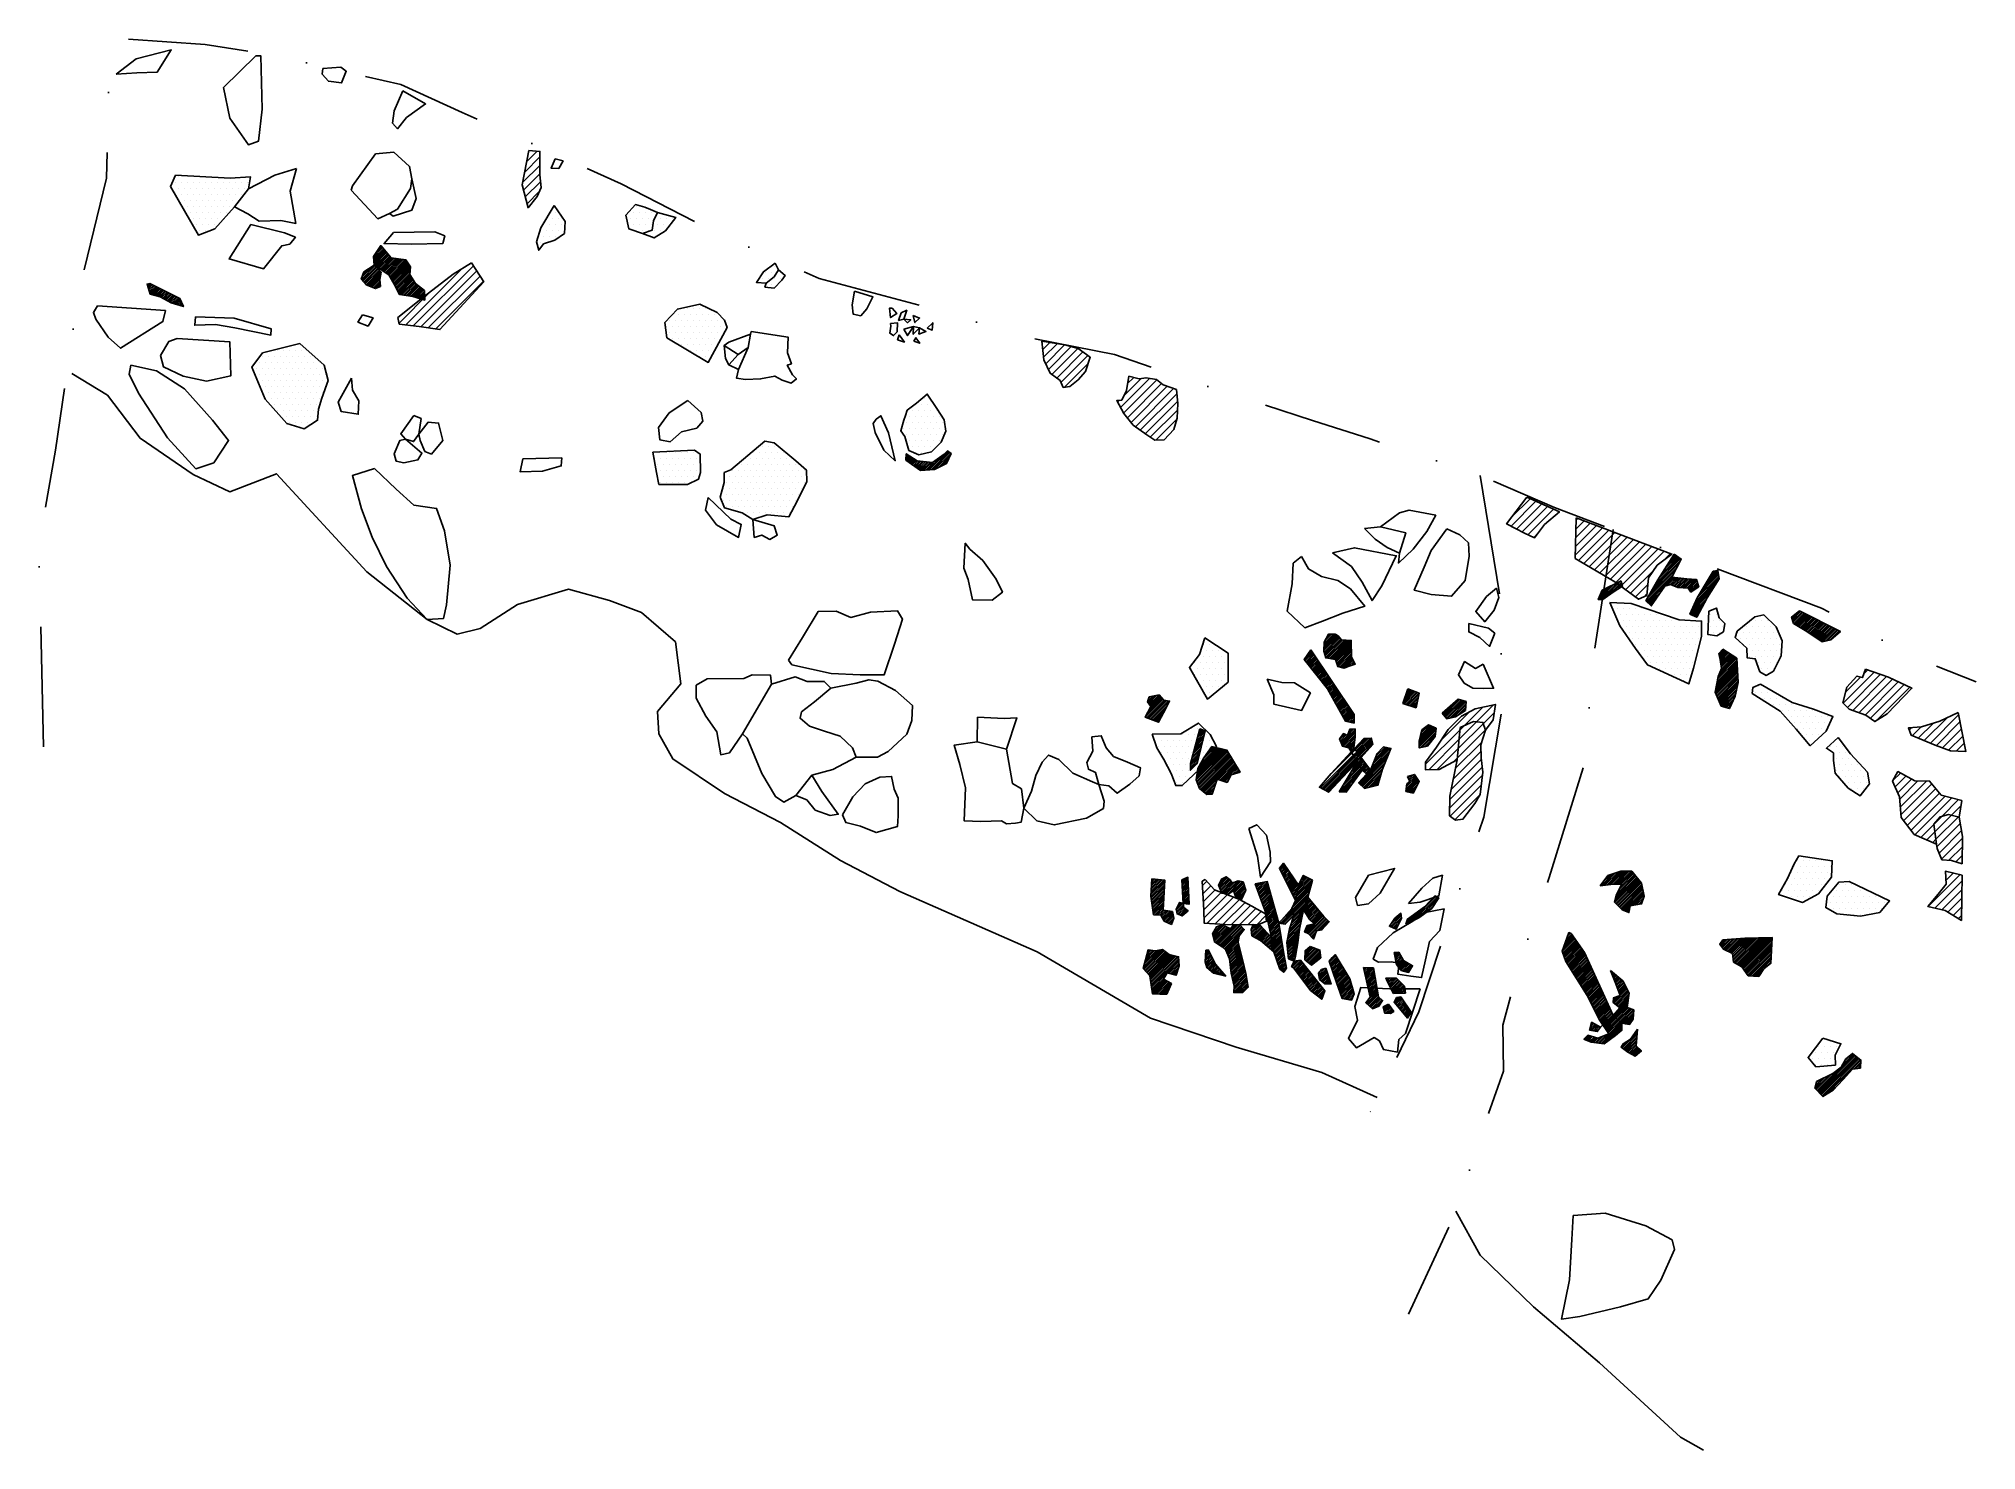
# Model space of a CAD drawing. Header units: metres. Extents: x -897 to -493, y -1690 to -1396.
import ezdxf

# ---------------------------------------------------------------- set-up
doc = ezdxf.new("R2010")
doc.units = ezdxf.units.M
doc.header["$LTSCALE"] = 25
doc.header["$MEASUREMENT"] = 0
doc.linetypes.add('STRICHPUNKTX2', pattern=[2, 1, -0.5, 0, -0.5])
doc.layers.get('0').update_dxf_attribs({"linetype": 'CONTINUOUS'})
for name, color, linetype in [('BEFUND', 1, 'CONTINUOUS'), ('FEUER', 1, 'CONTINUOUS'), ('GRABUNGSGRENZE', 3, 'STRICHPUNKTX2'), ('KNOCHEN', 2, 'CONTINUOUS'), ('KNOCHENSCHRAFF', 2, 'CONTINUOUS'), ('STEINE', 4, 'CONTINUOUS'), ('STEINESCHRAFF', 4, 'CONTINUOUS')]:
    doc.layers.add(name, color=color, linetype=linetype)

# ---------------------------------------------------------------- blocks, each defined once
blk = doc.blocks.new('*X1')
at = {"color": 0}
for p, q in [((-598.5, -1577.84), (-596.02, -1575.36)), ((-598.09, -1577.79), (-595.47, -1575.17)), ((-598.09, -1577.08), (-596.57, -1575.56)), ((-597.69, -1577.74), (-594.92, -1574.97)), ((-597.29, -1577.69), (-594.37, -1574.78)), ((-596.88, -1577.64), (-594.01, -1574.77)), ((-596.48, -1577.59), (-593.66, -1574.77)), ((-596.07, -1577.54), (-593.31, -1574.77)), ((-595.7, -1577.52), (-592.96, -1574.77)), ((-595.63, -1580.98), (-590.9, -1576.26)), ((-595.61, -1581.32), (-590.74, -1576.45)), ((-595.51, -1580.51), (-591.06, -1576.06)), ((-595.44, -1581.5), (-590.59, -1576.65)), ((-595.39, -1580.04), (-591.22, -1575.87)), ((-595.35, -1577.52), (-592.6, -1574.77)), ((-595.27, -1581.68), (-590.43, -1576.84)), ((-595.14, -1579.43), (-591.38, -1575.67)), ((-595.09, -1581.86), (-590.27, -1577.04)), ((-594.99, -1577.52), (-592.25, -1574.78)), ((-594.92, -1582.04), (-590.11, -1577.23)), ((-594.76, -1578.7), (-591.54, -1575.48)), ((-594.75, -1582.22), (-590, -1577.47)), ((-594.64, -1577.52), (-592.01, -1574.89)), ((-594.57, -1582.4), (-589.94, -1577.77)), ((-594.4, -1582.58), (-589.88, -1578.06)), ((-594.39, -1577.97), (-591.7, -1575.28)), ((-594.29, -1577.52), (-591.86, -1575.09)), ((-594.23, -1582.76), (-589.82, -1578.35)), ((-594.02, -1582.91), (-589.76, -1578.65)), ((-593.77, -1583.01), (-589.7, -1578.94)), ((-593.51, -1583.11), (-589.64, -1579.23)), ((-593.26, -1583.21), (-592.48, -1582.43)), ((-591.99, -1581.94), (-589.58, -1579.53)), ((-591.57, -1581.87), (-589.52, -1579.82)), ((-591.14, -1581.8), (-589.53, -1580.19)), ((-590.71, -1581.72), (-589.73, -1580.74)), ((-590.29, -1581.65), (-589.93, -1581.29)), ((-593.01, -1583.31), (-592.57, -1582.88)), ((-592.76, -1583.41), (-592.67, -1583.33)), ((-606.56, -1591.55), (-603.92, -1588.92)), ((-606.46, -1591.81), (-603.78, -1589.13)), ((-606.43, -1591.07), (-604.07, -1588.72)), ((-606.37, -1592.07), (-603.63, -1589.34)), ((-606.27, -1592.33), (-603.48, -1589.54)), ((-606.23, -1590.53), (-604.22, -1588.51)), ((-606.18, -1592.59), (-603.33, -1589.75)), ((-606.08, -1592.85), (-603.19, -1589.96)), ((-606.04, -1589.98), (-604.36, -1588.3)), ((-605.99, -1593.11), (-603.04, -1590.16)), ((-605.9, -1593.37), (-602.89, -1590.37)), ((-605.85, -1589.43), (-604.51, -1588.09)), ((-605.8, -1593.62), (-602.75, -1590.58)), ((-605.65, -1588.89), (-604.66, -1587.89)), ((-605.46, -1588.34), (-604.85, -1587.73)), ((-605.27, -1587.79), (-605.09, -1587.62)), ((-573.67, -1590.14), (-572.59, -1589.06)), ((-573.52, -1590.34), (-572.21, -1589.03)), ((-573.48, -1589.6), (-572.97, -1589.08)), ((-573.37, -1590.54), (-571.82, -1589)), ((-573.22, -1590.74), (-571.44, -1588.97)), ((-573.07, -1590.95), (-571.06, -1588.94)), ((-572.87, -1591.1), (-570.68, -1588.91)), ((-572.63, -1591.22), (-570.3, -1588.88)), ((-572.39, -1591.33), (-569.91, -1588.86)), ((-572.15, -1591.45), (-569.53, -1588.83)), ((-571.92, -1591.57), (-569.15, -1588.8)), ((-571.68, -1591.68), (-568.77, -1588.77)), ((-571.44, -1591.8), (-568.4, -1588.75)), ((-571.21, -1591.91), (-568.03, -1588.74)), ((-571.1, -1592.16), (-567.67, -1588.73)), ((-571.06, -1592.48), (-567.31, -1588.72)), ((-571.03, -1592.8), (-566.95, -1588.72)), ((-570.99, -1593.11), (-566.58, -1588.71)), ((-570.96, -1593.43), (-566.22, -1588.7)), ((-570.91, -1593.74), (-565.86, -1588.69)), ((-570.69, -1593.87), (-565.5, -1588.68)), ((-570.46, -1593.99), (-565.14, -1588.67)), ((-570.23, -1594.12), (-564.77, -1588.66)), ((-570, -1594.24), (-564.41, -1588.66)), ((-569.77, -1594.37), (-564.05, -1588.65)), ((-569.54, -1594.49), (-563.69, -1588.64)), ((-569.31, -1594.62), (-563.33, -1588.63)), ((-569.11, -1594.76), (-562.96, -1588.62)), ((-568.96, -1594.97), (-562.82, -1588.83)), ((-568.81, -1595.18), (-562.83, -1589.2)), ((-568.67, -1595.39), (-562.85, -1589.57)), ((-568.52, -1595.6), (-562.87, -1589.95)), ((-568.38, -1595.8), (-562.89, -1590.32)), ((-605.66, -1593.84), (-602.6, -1590.78)), ((-605.53, -1594.06), (-602.45, -1590.99)), ((-605.39, -1594.28), (-602.31, -1591.2)), ((-605.26, -1594.5), (-602.16, -1591.4)), ((-605.12, -1594.72), (-602.01, -1591.61)), ((-604.99, -1594.94), (-601.89, -1591.84)), ((-604.85, -1595.15), (-601.78, -1592.08)), ((-604.72, -1595.37), (-601.66, -1592.32)), ((-604.58, -1595.59), (-601.55, -1592.56)), ((-604.45, -1595.81), (-601.44, -1592.81)), ((-604.31, -1596.03), (-601.33, -1593.05)), ((-604.18, -1596.25), (-601.22, -1593.29)), ((-604.04, -1596.47), (-601.11, -1593.54)), ((-603.91, -1596.68), (-601, -1593.78)), ((-603.77, -1596.9), (-600.89, -1594.02)), ((-603.64, -1597.12), (-600.78, -1594.27)), ((-603.5, -1597.34), (-600.67, -1594.51)), ((-568.23, -1596.01), (-562.91, -1590.69)), ((-568.09, -1596.22), (-562.93, -1591.06)), ((-567.94, -1596.43), (-562.95, -1591.43)), ((-567.76, -1596.6), (-562.97, -1591.81)), ((-567.43, -1596.62), (-562.99, -1592.18)), ((-567.09, -1596.64), (-563, -1592.55)), ((-566.75, -1596.65), (-563.02, -1592.92)), ((-566.42, -1596.67), (-563.04, -1593.3)), ((-564.41, -1595.02), (-563.06, -1593.67)), ((-603.37, -1597.56), (-600.56, -1594.75)), ((-603.23, -1597.78), (-600.45, -1595)), ((-603.1, -1598), (-600.34, -1595.24)), ((-602.96, -1598.21), (-600.23, -1595.48)), ((-602.83, -1598.43), (-600.12, -1595.73)), ((-602.69, -1598.65), (-600.01, -1595.97)), ((-602.56, -1598.87), (-599.9, -1596.21)), ((-602.42, -1599.09), (-599.79, -1596.46)), ((-602.29, -1599.31), (-599.68, -1596.7)), ((-602.15, -1599.53), (-599.57, -1596.94)), ((-602.02, -1599.74), (-599.46, -1597.19)), ((-601.88, -1599.96), (-599.35, -1597.43)), ((-601.75, -1600.18), (-599.24, -1597.67)), ((-601.61, -1600.4), (-599.13, -1597.92)), ((-601.48, -1600.62), (-599.02, -1598.16)), ((-601.35, -1600.84), (-598.91, -1598.4)), ((-601.23, -1601.08), (-598.8, -1598.64)), ((-596.49, -1595.64), (-596.45, -1595.59)), ((-596.39, -1595.89), (-596.25, -1595.75)), ((-596.29, -1596.14), (-596.06, -1595.91)), ((-596.18, -1596.39), (-595.87, -1596.07)), ((-596.08, -1596.64), (-595.67, -1596.23)), ((-595.98, -1596.89), (-595.48, -1596.39)), ((-595.87, -1597.14), (-595.28, -1596.55)), ((-595.77, -1597.39), (-595.09, -1596.71)), ((-595.67, -1597.64), (-594.9, -1596.87)), ((-595.56, -1597.89), (-594.7, -1597.03)), ((-595.46, -1598.14), (-594.51, -1597.19)), ((-595.36, -1598.39), (-594.32, -1597.35)), ((-595.26, -1598.64), (-594.12, -1597.51)), ((-595.16, -1598.9), (-593.94, -1597.68)), ((-595.07, -1599.16), (-593.82, -1597.92)), ((-594.97, -1599.41), (-593.71, -1598.15)), ((-594.87, -1599.67), (-593.59, -1598.38)), ((-594.77, -1599.93), (-593.47, -1598.62)), ((-566.08, -1596.69), (-564.62, -1595.23)), ((-565.74, -1596.7), (-565.38, -1596.34)), ((-601.11, -1601.31), (-598.69, -1598.89)), ((-600.99, -1601.54), (-598.57, -1599.13)), ((-600.87, -1601.78), (-598.46, -1599.37)), ((-600.75, -1602.01), (-598.35, -1599.62)), ((-600.63, -1602.24), (-598.24, -1599.86)), ((-600.51, -1602.48), (-598.13, -1600.1)), ((-600.39, -1602.71), (-598.02, -1600.35)), ((-600.27, -1602.94), (-597.91, -1600.59)), ((-600.15, -1603.18), (-597.8, -1600.83)), ((-600.03, -1603.41), (-597.69, -1601.08)), ((-599.91, -1603.64), (-597.58, -1601.32)), ((-599.79, -1603.88), (-597.47, -1601.56)), ((-599.66, -1604.11), (-597.36, -1601.81)), ((-599.54, -1604.34), (-597.25, -1602.05)), ((-599.42, -1604.58), (-597.14, -1602.29)), ((-599.3, -1604.81), (-597.03, -1602.54)), ((-595.96, -1602.17), (-594.49, -1600.71)), ((-595.94, -1601.8), (-595.04, -1600.9)), ((-595.92, -1601.43), (-595.59, -1601.09)), ((-595.9, -1604.94), (-592.88, -1601.92)), ((-595.77, -1602.33), (-592.99, -1599.56)), ((-595.71, -1605.1), (-592.94, -1602.33)), ((-595.57, -1602.49), (-592.87, -1599.79)), ((-595.52, -1605.27), (-593, -1602.74)), ((-595.38, -1602.65), (-592.75, -1600.03)), ((-595.18, -1602.81), (-592.65, -1600.27)), ((-594.99, -1602.97), (-592.71, -1600.69)), ((-594.8, -1603.13), (-592.76, -1601.1)), ((-594.68, -1600.18), (-593.35, -1598.85)), ((-594.6, -1603.29), (-592.82, -1601.51)), ((-594.58, -1600.44), (-593.23, -1599.09)), ((-594.48, -1600.69), (-593.11, -1599.32)), ((-600.83, -1607.75), (-599.75, -1606.67)), ((-600.74, -1607.3), (-599.97, -1606.54)), ((-600.64, -1606.85), (-600.2, -1606.41)), ((-600.54, -1606.4), (-600.42, -1606.28)), ((-599.5, -1608.19), (-596.04, -1604.72)), ((-599.18, -1605.04), (-596.92, -1602.78)), ((-599.06, -1605.28), (-596.81, -1603.02)), ((-598.94, -1605.51), (-596.7, -1603.27)), ((-598.82, -1605.74), (-596.59, -1603.51)), ((-598.7, -1605.97), (-596.48, -1603.75)), ((-598.56, -1606.18), (-596.37, -1603.99)), ((-598.41, -1606.39), (-596.26, -1604.24)), ((-598.27, -1606.6), (-596.15, -1604.48)), ((-597.98, -1607.02), (-595.9, -1604.94)), ((-597.84, -1607.23), (-595.71, -1605.1)), ((-597.7, -1607.44), (-595.52, -1605.27)), ((-597.55, -1607.65), (-595.34, -1605.44)), ((-597.41, -1607.87), (-595.15, -1605.6)), ((-597.27, -1608.08), (-594.96, -1605.77)), ((-597.12, -1608.29), (-594.77, -1605.94)), ((-596.98, -1608.5), (-594.59, -1606.1)), ((-596.83, -1608.7), (-594.4, -1606.27)), ((-596.55, -1608.77), (-594.21, -1606.44)), ((-596.27, -1608.84), (-594.18, -1606.76)), ((-595.34, -1605.44), (-593.05, -1603.16)), ((-595.15, -1605.6), (-592.83, -1603.29)), ((-594.96, -1605.77), (-592.57, -1603.38)), ((-594.77, -1605.94), (-592.32, -1603.48)), ((-594.59, -1606.1), (-592.06, -1603.58)), ((-594.4, -1606.27), (-591.8, -1603.67)), ((-594.21, -1606.44), (-591.7, -1603.92)), ((-593.93, -1606.51), (-591.72, -1604.3)), ((-593.64, -1606.57), (-591.74, -1604.67)), ((-593.34, -1606.62), (-591.76, -1605.04)), ((-593.02, -1606.66), (-591.78, -1605.42)), ((-592.71, -1606.7), (-592.14, -1606.13)), ((-601.89, -1609.87), (-601.06, -1609.04)), ((-601.64, -1609.98), (-600.78, -1609.12)), ((-601.4, -1610.09), (-600.51, -1609.2)), ((-601.16, -1610.2), (-600.24, -1609.28)), ((-600.91, -1610.31), (-599.96, -1609.36)), ((-600.68, -1607.95), (-599.52, -1606.8)), ((-600.67, -1610.42), (-599.69, -1609.44)), ((-600.38, -1608.01), (-599.3, -1606.93)), ((-600.38, -1610.49), (-599.42, -1609.52)), ((-600.09, -1608.07), (-599.07, -1607.05)), ((-600.07, -1610.52), (-599.15, -1609.6)), ((-599.79, -1608.13), (-598.85, -1607.18)), ((-599.75, -1610.56), (-598.56, -1609.37)), ((-599.43, -1610.6), (-597.98, -1609.14)), ((-599.12, -1610.63), (-597.39, -1608.91)), ((-598.8, -1610.67), (-596.83, -1608.7)), ((-598.48, -1610.71), (-596.55, -1608.77)), ((-598.17, -1610.74), (-596.27, -1608.84)), ((-597.79, -1610.72), (-595.99, -1608.92)), ((-596.53, -1609.81), (-595.71, -1608.99)), ((-595.99, -1608.92), (-594.17, -1607.1)), ((-595.71, -1608.99), (-594.16, -1607.44)), ((-595.12, -1608.75), (-594.15, -1607.79)), ((-594.28, -1611.46), (-593, -1610.18)), ((-594.11, -1611.64), (-590.94, -1608.46)), ((-593.91, -1611.79), (-590.97, -1608.85)), ((-593.7, -1611.94), (-591, -1609.23)), ((-593.5, -1612.08), (-591.03, -1609.61)), ((-593.29, -1612.23), (-591.06, -1610)), ((-593.09, -1612.38), (-591.08, -1610.38)), ((-592.88, -1612.53), (-591.11, -1610.76)), ((-591.73, -1608.9), (-590.91, -1608.08)), ((-592.65, -1612.65), (-591.14, -1611.14)), ((-592.42, -1612.78), (-591, -1611.35)), ((-592.2, -1612.91), (-590.82, -1611.52)), ((-591.97, -1613.03), (-590.63, -1611.7)), ((-591.74, -1613.16), (-590.45, -1611.87)), ((-591.52, -1613.29), (-590.27, -1612.04)), ((-590.23, -1612.35), (-590.09, -1612.22)), ((-553.3, -1620.68), (-545.71, -1613.08)), ((-553.13, -1620.86), (-545.51, -1613.24)), ((-552.96, -1621.04), (-545.31, -1613.39)), ((-552.78, -1621.22), (-545.11, -1613.55)), ((-552.61, -1621.4), (-544.91, -1613.7)), ((-552.43, -1621.58), (-544.71, -1613.86)), ((-552.26, -1621.76), (-544.51, -1614.01)), ((-551.36, -1621.22), (-544.34, -1614.19)), ((-548.3, -1615.33), (-545.9, -1612.93)), ((-547.81, -1614.49), (-546.1, -1612.77)), ((-545.78, -1615.99), (-544.36, -1614.57)), ((-553.97, -1619.93), (-551.72, -1617.68)), ((-553.82, -1620.14), (-551.02, -1617.34)), ((-553.82, -1619.43), (-552.42, -1618.03)), ((-553.67, -1618.92), (-553.12, -1618.38)), ((-553.65, -1620.32), (-550.32, -1616.99)), ((-553.48, -1620.5), (-548.97, -1615.99)), ((-545.38, -1615.94), (-544.39, -1614.95)), ((-544.98, -1615.89), (-544.41, -1615.32)), ((-544.58, -1615.84), (-544.44, -1615.7)), ((-550.45, -1620.65), (-548.74, -1618.95))]:
    blk.add_line(p, q, dxfattribs=at)
blk = doc.blocks.new('*X2')
at = {"color": 0}
for p, q in [((-587.02, -1514.75), (-581.92, -1509.65)), ((-586.52, -1513.9), (-582.13, -1509.5)), ((-585.92, -1512.93), (-582.34, -1509.36)), ((-585.31, -1511.97), (-582.55, -1509.21)), ((-584.7, -1511.01), (-582.76, -1509.07)), ((-584.09, -1510.04), (-582.97, -1508.92)), ((-583.48, -1509.08), (-583.18, -1508.78)), ((-589.04, -1518.53), (-583.41, -1512.9)), ((-588.93, -1518.07), (-583.03, -1512.17)), ((-588.86, -1518.71), (-583.95, -1513.79)), ((-588.45, -1517.24), (-582.65, -1511.44)), ((-587.98, -1516.41), (-582.27, -1510.7)), ((-587.5, -1515.58), (-581.89, -1509.97)), ((-585.19, -1515.39), (-583.36, -1513.56)), ((-584.69, -1515.24), (-583.04, -1513.59)), ((-584.19, -1515.1), (-582.72, -1513.63)), ((-583.95, -1513.79), (-583.67, -1513.52)), ((-583.84, -1515.1), (-582.41, -1513.67)), ((-583.6, -1515.21), (-582.09, -1513.7)), ((-583.36, -1515.32), (-581.78, -1513.74)), ((-583.11, -1515.43), (-581.46, -1513.78)), ((-582.87, -1515.54), (-581.14, -1513.82)), ((-582.63, -1515.65), (-580.83, -1513.85)), ((-582.33, -1515.72), (-580.5, -1513.88)), ((-582, -1515.73), (-580.17, -1513.9)), ((-581.66, -1515.75), (-579.83, -1513.92)), ((-581.32, -1515.77), (-579.5, -1513.94)), ((-578.82, -1518.57), (-573.93, -1513.68)), ((-578.55, -1517.94), (-573.98, -1513.37)), ((-578.06, -1517.1), (-574.03, -1513.07)), ((-577.52, -1516.2), (-574.08, -1512.77)), ((-576.98, -1515.31), (-574.14, -1512.47)), ((-576.43, -1514.41), (-574.19, -1512.16)), ((-575.89, -1513.51), (-574.57, -1512.19)), ((-575.35, -1512.62), (-575.01, -1512.28)), ((-598.97, -1518.21), (-595.8, -1515.04)), ((-598.89, -1517.78), (-596.51, -1515.39)), ((-598.63, -1517.16), (-597.22, -1515.75)), ((-598.61, -1518.21), (-595.09, -1514.68)), ((-598.37, -1516.55), (-597.93, -1516.11)), ((-598.26, -1518.21), (-594.38, -1514.32)), ((-597.36, -1517.66), (-594.26, -1514.55)), ((-596.03, -1516.69), (-594.18, -1514.83)), ((-595.07, -1516.07), (-594.11, -1515.11)), ((-594.12, -1515.48), (-594.03, -1515.39)), ((-588.68, -1518.88), (-585.24, -1515.44)), ((-588.5, -1519.05), (-586, -1516.56)), ((-588.32, -1519.23), (-586.77, -1517.67)), ((-580.99, -1515.78), (-579.16, -1513.96)), ((-580.65, -1515.8), (-578.83, -1513.98)), ((-580.32, -1515.82), (-578.6, -1514.1)), ((-580.17, -1516.03), (-578.51, -1514.36)), ((-580.03, -1516.24), (-578.42, -1514.63)), ((-579.92, -1521.08), (-575.95, -1517.11)), ((-579.89, -1516.45), (-578.33, -1514.9)), ((-579.64, -1520.45), (-575.32, -1516.13)), ((-579.62, -1516.53), (-578.24, -1515.16)), ((-579.37, -1519.82), (-574.69, -1515.15)), ((-579.1, -1519.2), (-574.06, -1514.16)), ((-578.5, -1515.77), (-578.16, -1515.43)), ((-588.14, -1519.4), (-587.53, -1518.79)), ((-579.79, -1521.3), (-576.52, -1518.03)), ((-579.55, -1521.42), (-576.91, -1518.78)), ((-579.31, -1521.53), (-577.31, -1519.53)), ((-579.07, -1521.64), (-577.71, -1520.28)), ((-578.83, -1521.75), (-578.1, -1521.03)), ((-578.59, -1521.87), (-578.5, -1521.78)), ((-558.78, -1521.86), (-558.67, -1521.75)), ((-558.7, -1522.13), (-557.14, -1520.58)), ((-558.62, -1522.4), (-556.91, -1520.69)), ((-558.53, -1522.67), (-556.67, -1520.81)), ((-558.45, -1522.94), (-556.44, -1520.93)), ((-558.34, -1523.19), (-556.2, -1521.05)), ((-558.12, -1523.33), (-555.97, -1521.17)), ((-557.91, -1523.46), (-555.73, -1521.29)), ((-557.69, -1523.6), (-555.5, -1521.4)), ((-557.47, -1523.73), (-555.26, -1521.52)), ((-557.25, -1523.87), (-555.03, -1521.64)), ((-557.03, -1524), (-554.79, -1521.76)), ((-556.82, -1524.14), (-554.56, -1521.88)), ((-556.6, -1524.27), (-554.32, -1522)), ((-656.27, -1528.83), (-653.24, -1525.81)), ((-656.25, -1528.47), (-653.46, -1525.68)), ((-656.24, -1528.11), (-653.69, -1525.55)), ((-656.23, -1527.74), (-653.92, -1525.43)), ((-656.22, -1527.38), (-654.27, -1525.43)), ((-656.21, -1529.14), (-653.07, -1526)), ((-656.1, -1526.9), (-654.63, -1525.43)), ((-655.67, -1526.12), (-654.98, -1525.43)), ((-556.38, -1524.41), (-554.09, -1522.12)), ((-556.16, -1524.54), (-553.85, -1522.23)), ((-555.95, -1524.68), (-553.62, -1522.35)), ((-555.73, -1524.82), (-553.38, -1522.47)), ((-555.52, -1524.96), (-553.15, -1522.59)), ((-555.31, -1525.1), (-552.91, -1522.71)), ((-555.09, -1525.24), (-552.68, -1522.83)), ((-554.88, -1525.39), (-552.44, -1522.94)), ((-554.67, -1525.53), (-552.21, -1523.06)), ((-554.46, -1525.67), (-551.97, -1523.18)), ((-554.24, -1525.81), (-551.73, -1523.3)), ((-554.03, -1525.95), (-551.5, -1523.42)), ((-553.82, -1526.09), (-551.26, -1523.54)), ((-553.6, -1526.23), (-551.03, -1523.65)), ((-553.39, -1526.37), (-550.79, -1523.77)), ((-553.18, -1526.51), (-550.56, -1523.89)), ((-552.97, -1526.65), (-550.32, -1524.01)), ((-552.75, -1526.79), (-550.09, -1524.13)), ((-552.54, -1526.93), (-549.85, -1524.25)), ((-552.21, -1526.95), (-549.62, -1524.37)), ((-551.75, -1526.85), (-549.38, -1524.48)), ((-551.3, -1526.76), (-549.15, -1524.6)), ((-550.85, -1526.66), (-548.91, -1524.72)), ((-549.42, -1525.58), (-548.68, -1524.84)), ((-660.29, -1530.74), (-658.67, -1529.12)), ((-660.13, -1530.93), (-658.53, -1529.33)), ((-659.97, -1531.13), (-658.39, -1529.54)), ((-659.86, -1529.95), (-658.81, -1528.91)), ((-659.82, -1531.33), (-658.24, -1529.75)), ((-659.66, -1531.52), (-658.1, -1529.97)), ((-659.05, -1528.79), (-658.95, -1528.7)), ((-656.13, -1529.41), (-652.91, -1526.18)), ((-656.06, -1529.69), (-652.74, -1526.37)), ((-655.98, -1529.96), (-652.58, -1526.56)), ((-655.9, -1530.24), (-652.28, -1526.62)), ((-655.7, -1530.39), (-651.95, -1526.64)), ((-655.39, -1530.44), (-651.61, -1526.66)), ((-655.09, -1530.48), (-651.28, -1526.67)), ((-654.78, -1530.53), (-650.94, -1526.69)), ((-654.47, -1530.58), (-650.61, -1526.71)), ((-654.17, -1530.63), (-650.55, -1527.01)), ((-653.86, -1530.67), (-650.55, -1527.36)), ((-653.75, -1530.91), (-650.54, -1527.71)), ((-653.66, -1531.18), (-650.54, -1528.06)), ((-653.57, -1531.44), (-650.54, -1528.41)), ((-653.48, -1531.7), (-650.53, -1528.76)), ((-653.39, -1531.97), (-650.53, -1529.11)), ((-653.24, -1532.18), (-650.52, -1529.46)), ((-652.97, -1532.26), (-650.52, -1529.81)), ((-573.91, -1529.56), (-573, -1528.65)), ((-573.84, -1529.85), (-572.78, -1528.79)), ((-573.77, -1530.13), (-572.56, -1528.92)), ((-573.7, -1530.41), (-572.34, -1529.06)), ((-573.63, -1530.7), (-572.13, -1529.2)), ((-573.59, -1531.01), (-571.91, -1529.33)), ((-573.55, -1531.33), (-571.69, -1529.47)), ((-573.51, -1531.64), (-571.47, -1529.6)), ((-573.47, -1531.95), (-571.26, -1529.74)), ((-573.43, -1532.26), (-571.04, -1529.88)), ((-573.41, -1532.6), (-570.82, -1530.01)), ((-659.5, -1531.72), (-657.96, -1530.18)), ((-659.35, -1531.92), (-657.82, -1530.39)), ((-659.19, -1532.11), (-657.68, -1530.6)), ((-659.03, -1532.31), (-657.54, -1530.81)), ((-658.88, -1532.51), (-657.39, -1531.02)), ((-658.72, -1532.71), (-657.25, -1531.24)), ((-658.56, -1532.9), (-657.11, -1531.45)), ((-658.41, -1533.1), (-656.97, -1531.66)), ((-658.25, -1533.3), (-656.83, -1531.87)), ((-658.09, -1533.49), (-656.68, -1532.08)), ((-657.94, -1533.69), (-656.54, -1532.29)), ((-657.78, -1533.89), (-656.4, -1532.51)), ((-657.63, -1534.08), (-656.26, -1532.72)), ((-657.47, -1534.28), (-656.12, -1532.93)), ((-657.31, -1534.48), (-655.98, -1533.14)), ((-657.16, -1534.67), (-655.83, -1533.35)), ((-657, -1534.87), (-655.69, -1533.56)), ((-656.84, -1535.07), (-655.55, -1533.78)), ((-656.69, -1535.27), (-655.41, -1533.99)), ((-652.69, -1532.33), (-650.52, -1530.16)), ((-652.42, -1532.41), (-650.4, -1530.39)), ((-652.14, -1532.49), (-650.27, -1530.62)), ((-651.64, -1532.34), (-650.15, -1530.85)), ((-651.03, -1532.08), (-650.02, -1531.08)), ((-650.5, -1531.91), (-649.9, -1531.31)), ((-649.98, -1531.75), (-649.77, -1531.53)), ((-574.65, -1537.38), (-570.06, -1532.79)), ((-574.61, -1537.69), (-570.05, -1533.13)), ((-574.58, -1536.95), (-570.08, -1532.45)), ((-574.51, -1537.94), (-570.03, -1533.46)), ((-574.5, -1536.52), (-570.09, -1532.11)), ((-574.43, -1536.09), (-570.11, -1531.77)), ((-574.4, -1538.19), (-570.01, -1533.8)), ((-574.36, -1535.67), (-570.13, -1531.44)), ((-574.28, -1535.24), (-570.14, -1531.1)), ((-574.21, -1534.81), (-570.16, -1530.76)), ((-574.14, -1534.39), (-570.17, -1530.42)), ((-573.94, -1533.84), (-570.39, -1530.28)), ((-573.68, -1533.22), (-570.6, -1530.15)), ((-692.73, -1539.84), (-691.03, -1538.14)), ((-692.58, -1540.05), (-690.59, -1538.06)), ((-656.53, -1535.46), (-655.27, -1534.2)), ((-656.37, -1535.66), (-655.12, -1534.41)), ((-656.22, -1535.86), (-654.98, -1534.62)), ((-656.06, -1536.05), (-654.84, -1534.84)), ((-655.9, -1536.25), (-654.7, -1535.05)), ((-655.75, -1536.45), (-654.56, -1535.26)), ((-655.59, -1536.64), (-654.42, -1535.47)), ((-655.44, -1536.85), (-654.27, -1535.68)), ((-655.32, -1537.08), (-654.13, -1535.89)), ((-655.19, -1537.31), (-653.99, -1536.11)), ((-655.06, -1537.53), (-653.85, -1536.32)), ((-654.94, -1537.76), (-653.71, -1536.53)), ((-654.81, -1537.99), (-653.56, -1536.74)), ((-654.69, -1538.22), (-653.42, -1536.95)), ((-654.56, -1538.44), (-653.28, -1537.16)), ((-654.43, -1538.67), (-653.14, -1537.38)), ((-654.31, -1538.9), (-653, -1537.59)), ((-654.18, -1539.13), (-652.86, -1537.8)), ((-654.06, -1539.35), (-652.71, -1538.01)), ((-639.72, -1539.86), (-637.23, -1537.38)), ((-639.67, -1539.46), (-637.49, -1537.28)), ((-639.49, -1538.93), (-637.74, -1537.18)), ((-639.45, -1539.95), (-636.98, -1537.48)), ((-639.31, -1538.39), (-638, -1537.08)), ((-639.19, -1540.04), (-636.72, -1537.57)), ((-639.13, -1537.86), (-638.25, -1536.98)), ((-638.95, -1537.33), (-638.51, -1536.89)), ((-638.92, -1540.13), (-636.47, -1537.67)), ((-638.77, -1536.8), (-638.76, -1536.79)), ((-638.66, -1540.22), (-636.44, -1538)), ((-574.29, -1538.43), (-570, -1534.14)), ((-574.19, -1538.68), (-569.98, -1534.48)), ((-574.08, -1538.93), (-569.97, -1534.81)), ((-573.98, -1539.18), (-569.95, -1535.15)), ((-573.87, -1539.43), (-569.93, -1535.49)), ((-573.77, -1539.68), (-570.03, -1535.94)), ((-573.66, -1539.92), (-570.13, -1536.39)), ((-573.56, -1540.17), (-570.23, -1536.84)), ((-573.43, -1540.4), (-570.33, -1537.3)), ((-573.16, -1540.48), (-570.43, -1537.75)), ((-693.39, -1542.63), (-689.75, -1538.98)), ((-693.23, -1542.82), (-689.55, -1539.14)), ((-693, -1541.88), (-689.92, -1538.8)), ((-692.97, -1542.91), (-689.25, -1539.19)), ((-692.94, -1539.35), (-691.9, -1538.31)), ((-692.87, -1539.63), (-691.47, -1538.23)), ((-692.79, -1538.84), (-692.34, -1538.4)), ((-692.71, -1543.01), (-688.95, -1539.24)), ((-692.61, -1541.13), (-690.08, -1538.61)), ((-692.46, -1543.11), (-688.65, -1539.3)), ((-692.44, -1540.26), (-690.42, -1538.24)), ((-692.29, -1540.47), (-690.25, -1538.43)), ((-692.2, -1543.2), (-688.46, -1539.46)), ((-691.94, -1543.3), (-688.83, -1540.19)), ((-691.69, -1543.4), (-689.21, -1540.92)), ((-691.43, -1543.49), (-689.58, -1541.64)), ((-653.93, -1539.58), (-652.57, -1538.22)), ((-653.81, -1539.81), (-652.43, -1538.43)), ((-653.68, -1540.04), (-652.29, -1538.65)), ((-653.55, -1540.27), (-652.15, -1538.86)), ((-653.43, -1540.49), (-652, -1539.07)), ((-653.3, -1540.72), (-651.86, -1539.28)), ((-653.18, -1540.95), (-651.72, -1539.49)), ((-653.05, -1541.18), (-651.58, -1539.7)), ((-652.92, -1541.4), (-651.44, -1539.92)), ((-652.8, -1541.63), (-651.29, -1540.13)), ((-652.67, -1541.86), (-651.15, -1540.34)), ((-652.55, -1542.09), (-651.01, -1540.55)), ((-652.42, -1542.32), (-650.87, -1540.76)), ((-652.3, -1542.54), (-650.73, -1540.97)), ((-652.17, -1542.77), (-650.59, -1541.19)), ((-652.04, -1543), (-650.44, -1541.4)), ((-651.92, -1543.23), (-650.3, -1541.61)), ((-651.79, -1543.45), (-650.16, -1541.82)), ((-651.59, -1543.6), (-650.02, -1542.03)), ((-638.39, -1540.31), (-636.54, -1538.45)), ((-638.13, -1540.4), (-636.64, -1538.91)), ((-637.87, -1540.49), (-636.74, -1539.36)), ((-637.6, -1540.58), (-636.84, -1539.81)), ((-637.34, -1540.67), (-636.94, -1540.26)), ((-637.07, -1540.75), (-637.04, -1540.72)), ((-631.53, -1541.93), (-630.55, -1540.95)), ((-631.37, -1542.12), (-628.21, -1538.96)), ((-631.21, -1542.32), (-627.94, -1539.05)), ((-631.05, -1542.51), (-627.67, -1539.13)), ((-630.89, -1542.71), (-627.4, -1539.22)), ((-630.73, -1542.9), (-627.13, -1539.3)), ((-630.47, -1542.99), (-626.86, -1539.39)), ((-630.03, -1542.91), (-626.6, -1539.47)), ((-629.59, -1542.82), (-626.62, -1539.85)), ((-629.15, -1542.73), (-626.64, -1540.22)), ((-628.54, -1542.48), (-626.66, -1540.6)), ((-627.56, -1541.85), (-626.69, -1540.97)), ((-572.89, -1540.56), (-570.53, -1538.21)), ((-572.61, -1540.64), (-570.78, -1538.81)), ((-572.34, -1540.72), (-571.07, -1539.46)), ((-572.07, -1540.81), (-571.37, -1540.1)), ((-571.8, -1540.89), (-571.66, -1540.75)), ((-691.17, -1543.59), (-689.97, -1542.39)), ((-690.91, -1543.68), (-690.37, -1543.14)), ((-682.75, -1547.55), (-681.04, -1545.83)), ((-682.62, -1547.06), (-681.09, -1545.53)), ((-682.49, -1546.58), (-681.34, -1545.42)), ((-682.36, -1546.09), (-681.59, -1545.32)), ((-682.23, -1545.61), (-681.84, -1545.22)), ((-682.1, -1545.12), (-682.09, -1545.11)), ((-652.65, -1546.79), (-652.05, -1546.19)), ((-652.62, -1548.17), (-649.74, -1545.3)), ((-652.53, -1548.43), (-649.75, -1545.65)), ((-652.43, -1548.69), (-649.75, -1546)), ((-651.33, -1546.52), (-649.97, -1545.17)), ((-651.29, -1543.66), (-649.94, -1542.31)), ((-651.14, -1545.98), (-650.34, -1545.18)), ((-651, -1543.72), (-649.94, -1542.66)), ((-650.95, -1545.44), (-650.71, -1545.2)), ((-650.7, -1543.78), (-649.94, -1543.02)), ((-650.41, -1543.84), (-649.94, -1543.37)), ((-650.12, -1543.9), (-649.94, -1543.73)), ((-636.4, -1547.86), (-633.33, -1544.79)), ((-636.39, -1548.2), (-633.08, -1544.89)), ((-636.38, -1548.54), (-632.83, -1545)), ((-636.36, -1548.89), (-632.89, -1545.41)), ((-636.35, -1547.45), (-633.57, -1544.68)), ((-636.23, -1546.99), (-633.82, -1544.57)), ((-636.21, -1549.09), (-632.95, -1545.83)), ((-636.12, -1546.52), (-634.06, -1544.46)), ((-636.01, -1546.05), (-634.31, -1544.35)), ((-635.89, -1545.59), (-635.06, -1544.75)), ((-683.94, -1551.91), (-682.06, -1550.04)), ((-683.8, -1551.42), (-681.95, -1549.57)), ((-683.67, -1550.94), (-681.84, -1549.1)), ((-683.54, -1550.45), (-681.72, -1548.63)), ((-683.41, -1549.97), (-681.61, -1548.17)), ((-683.28, -1549.48), (-681.49, -1547.7)), ((-683.15, -1549), (-681.38, -1547.23)), ((-683.02, -1548.52), (-681.27, -1546.76)), ((-682.89, -1548.03), (-681.15, -1546.3)), ((-682.84, -1555.76), (-676.6, -1549.53)), ((-682.78, -1555.35), (-676.89, -1549.45)), ((-682.74, -1556.02), (-676.39, -1549.67)), ((-682.71, -1554.93), (-677.17, -1549.38)), ((-682.65, -1554.51), (-677.45, -1549.31)), ((-682.64, -1556.27), (-676.26, -1549.89)), ((-682.58, -1554.09), (-677.73, -1549.24)), ((-682.54, -1556.52), (-676.13, -1550.11)), ((-682.52, -1553.67), (-678.02, -1549.17)), ((-682.31, -1553.11), (-678.3, -1549.1)), ((-681.88, -1552.33), (-678.58, -1549.03)), ((-681.45, -1551.54), (-678.87, -1548.96)), ((-680.79, -1550.53), (-679.15, -1548.89)), ((-679.94, -1549.33), (-679.43, -1548.82)), ((-655.46, -1555.25), (-650.39, -1550.18)), ((-652.9, -1547.39), (-651.81, -1546.3)), ((-652.81, -1547.65), (-651.57, -1546.41)), ((-652.71, -1547.91), (-651.33, -1546.53)), ((-652.2, -1548.81), (-649.75, -1546.36)), ((-651.91, -1548.88), (-649.75, -1546.71)), ((-651.62, -1548.94), (-649.78, -1547.1)), ((-651.34, -1549.01), (-649.83, -1547.5)), ((-651.29, -1550.73), (-650.52, -1549.96)), ((-651.05, -1549.07), (-649.87, -1547.9)), ((-650.91, -1549.29), (-649.92, -1548.3)), ((-650.78, -1549.51), (-649.97, -1548.7)), ((-650.65, -1549.73), (-650, -1549.09)), ((-650.52, -1549.96), (-649.85, -1549.29)), ((-650.39, -1550.18), (-649.7, -1549.49)), ((-650.13, -1550.63), (-649.4, -1549.9)), ((-650, -1550.85), (-649.25, -1550.1)), ((-649.85, -1549.29), (-647.7, -1547.14)), ((-649.7, -1549.49), (-647.32, -1547.11)), ((-649.55, -1549.7), (-646.94, -1547.09)), ((-649.4, -1549.9), (-646.56, -1547.06)), ((-649.25, -1550.1), (-646.35, -1547.2)), ((-649.1, -1550.31), (-646.28, -1547.48)), ((-648.95, -1550.51), (-646.2, -1547.77)), ((-648.93, -1556.5), (-642.7, -1550.27)), ((-648.8, -1550.71), (-646.13, -1548.05)), ((-648.64, -1550.91), (-646.06, -1548.33)), ((-646.48, -1553.69), (-642.46, -1549.67)), ((-646.25, -1553.11), (-642.33, -1549.19)), ((-646.02, -1552.53), (-642.62, -1549.13)), ((-645.78, -1551.94), (-642.92, -1549.08)), ((-645.55, -1551.36), (-643.21, -1549.02)), ((-645.32, -1550.77), (-643.51, -1548.96)), ((-644.49, -1549.59), (-643.81, -1548.9)), ((-635.75, -1548.97), (-633.02, -1546.24)), ((-635.28, -1548.86), (-633.08, -1546.66)), ((-634.82, -1548.75), (-634.24, -1548.18)), ((-684.06, -1553.44), (-682.52, -1551.91)), ((-684.05, -1552.38), (-682.18, -1550.5)), ((-684.05, -1552.73), (-682.29, -1550.97)), ((-684.05, -1553.09), (-682.41, -1551.44)), ((-682.44, -1556.77), (-675.99, -1550.33)), ((-682.34, -1557.03), (-675.86, -1550.55)), ((-682.24, -1557.28), (-675.73, -1550.78)), ((-682.14, -1557.53), (-675.6, -1551)), ((-681.95, -1557.7), (-675.47, -1551.22)), ((-681.75, -1557.86), (-675.33, -1551.44)), ((-681.56, -1558.02), (-675.2, -1551.66)), ((-681.37, -1558.18), (-675.07, -1551.88)), ((-678.45, -1555.62), (-674.94, -1552.1)), ((-678.19, -1555.71), (-674.81, -1552.33)), ((-677.92, -1555.8), (-674.67, -1552.55)), ((-677.66, -1555.88), (-674.54, -1552.77)), ((-677.39, -1555.97), (-674.41, -1552.99)), ((-677.12, -1556.06), (-674.28, -1553.21)), ((-675.37, -1554.66), (-674.15, -1553.43)), ((-674.86, -1554.5), (-674.01, -1553.66)), ((-674.35, -1554.35), (-673.88, -1553.88)), ((-673.85, -1554.2), (-673.75, -1554.1)), ((-656.94, -1557.44), (-650.13, -1550.63)), ((-656.7, -1557.56), (-650, -1550.85)), ((-656.47, -1557.68), (-649.87, -1551.07)), ((-656.24, -1557.8), (-649.74, -1551.3)), ((-656.01, -1557.93), (-649.61, -1551.52)), ((-655.78, -1558.05), (-649.48, -1551.74)), ((-655.55, -1558.17), (-649.35, -1551.97)), ((-653.02, -1558.12), (-648.43, -1553.53)), ((-652.8, -1558.25), (-648.3, -1553.75)), ((-652.49, -1557.23), (-648.56, -1553.31)), ((-651.95, -1556.34), (-648.69, -1553.08)), ((-651.42, -1555.46), (-648.82, -1552.86)), ((-650.89, -1554.57), (-648.95, -1552.64)), ((-650.36, -1553.69), (-649.08, -1552.41)), ((-649.87, -1551.07), (-649.1, -1550.31)), ((-649.83, -1552.8), (-649.21, -1552.19)), ((-649.74, -1551.3), (-648.95, -1550.51)), ((-649.61, -1551.52), (-648.8, -1550.71)), ((-649.48, -1551.74), (-648.64, -1550.91)), ((-649.35, -1551.97), (-648.49, -1551.12)), ((-649.21, -1552.19), (-648.34, -1551.32)), ((-649.08, -1552.41), (-648.19, -1551.52)), ((-648.95, -1552.64), (-648.04, -1551.72)), ((-648.82, -1552.86), (-647.89, -1551.93)), ((-648.74, -1556.67), (-642.93, -1550.86)), ((-648.69, -1553.08), (-647.74, -1552.13)), ((-648.56, -1556.84), (-643.17, -1551.45)), ((-648.56, -1553.31), (-647.59, -1552.33)), ((-648.43, -1553.53), (-647.44, -1552.53)), ((-648.38, -1557.01), (-643.41, -1552.05)), ((-648.3, -1553.75), (-647.29, -1552.74)), ((-648.19, -1557.18), (-643.65, -1552.64)), ((-648.12, -1553.93), (-647.13, -1552.94)), ((-648.01, -1557.35), (-643.89, -1553.23)), ((-647.93, -1554.09), (-646.98, -1553.14)), ((-647.82, -1557.52), (-644.08, -1553.78)), ((-647.75, -1554.26), (-646.83, -1553.34)), ((-647.56, -1554.43), (-646.68, -1553.55)), ((-647.41, -1557.45), (-644.23, -1554.28)), ((-647.29, -1554.51), (-646.53, -1553.75)), ((-681.18, -1558.34), (-678.46, -1555.63)), ((-680.99, -1558.51), (-678.64, -1556.16)), ((-680.79, -1558.67), (-678.81, -1556.68)), ((-680.59, -1558.82), (-678.99, -1557.21)), ((-680.21, -1558.79), (-679.16, -1557.74)), ((-679.82, -1558.75), (-679.34, -1558.27)), ((-676.86, -1556.14), (-675.71, -1555)), ((-676.59, -1556.23), (-676.15, -1555.79)), ((-655.32, -1558.29), (-653.58, -1556.56)), ((-652.46, -1558.26), (-649.14, -1554.94)), ((-652.12, -1558.28), (-650.07, -1556.22)), ((-651.78, -1558.29), (-650.99, -1557.5)), ((-647.42, -1554.64), (-647.29, -1554.51)), ((-646.95, -1557.35), (-644.37, -1554.77)), ((-646.49, -1557.24), (-644.52, -1555.27)), ((-646.02, -1557.13), (-644.66, -1555.77)), ((-645.56, -1557.02), (-644.81, -1556.27)), ((-645.1, -1556.92), (-644.95, -1556.77)), ((-639.11, -1558), (-636.72, -1555.6)), ((-639.06, -1557.59), (-636.86, -1555.39)), ((-639, -1557.18), (-637.01, -1555.18)), ((-638.98, -1558.22), (-636.57, -1555.81)), ((-638.95, -1556.77), (-637.15, -1554.97)), ((-638.77, -1555.18), (-638.59, -1555)), ((-638.7, -1558.29), (-636.43, -1556.02)), ((-638.66, -1555.43), (-638.07, -1554.84)), ((-638.55, -1555.67), (-637.55, -1554.67)), ((-638.44, -1555.92), (-637.29, -1554.76)), ((-638.41, -1558.36), (-636.62, -1556.57)), ((-638.13, -1558.43), (-637.01, -1557.31)), ((-637.84, -1558.5), (-637.4, -1558.06))]:
    blk.add_line(p, q, dxfattribs=at)
blk = doc.blocks.new('*X3')
at = {"color": 0}
for p, q in [((-692.28, -1580.05), (-689.4, -1577.17)), ((-692.27, -1579.69), (-689.38, -1576.8)), ((-692.25, -1579.31), (-689.59, -1576.66)), ((-692.23, -1580.36), (-689.42, -1577.55)), ((-692.22, -1578.93), (-689.91, -1576.63)), ((-692.2, -1578.56), (-690.24, -1576.59)), ((-692.19, -1580.67), (-689.45, -1577.93)), ((-692.18, -1578.18), (-690.56, -1576.56)), ((-692.16, -1577.81), (-690.88, -1576.53)), ((-692.14, -1580.98), (-689.47, -1578.3)), ((-692.13, -1577.43), (-691.2, -1576.5)), ((-692.11, -1577.05), (-691.52, -1576.47)), ((-692.09, -1576.68), (-691.85, -1576.44)), ((-685.8, -1576.75), (-685.51, -1576.47)), ((-685.78, -1577.09), (-684.91, -1576.22)), ((-685.76, -1577.43), (-684.57, -1576.24)), ((-685.75, -1577.76), (-684.56, -1576.58)), ((-685.73, -1578.1), (-684.55, -1576.91)), ((-685.72, -1578.44), (-684.53, -1577.25)), ((-685.7, -1578.78), (-684.52, -1577.59)), ((-685.68, -1579.11), (-684.5, -1577.93)), ((-685.67, -1579.45), (-684.49, -1578.27)), ((-670.56, -1577.43), (-670.52, -1577.39)), ((-670.47, -1577.69), (-670.09, -1577.31)), ((-670.37, -1577.94), (-669.66, -1577.24)), ((-670.28, -1578.2), (-669.23, -1577.16)), ((-670.18, -1578.46), (-668.8, -1577.08)), ((-670.09, -1578.72), (-668.38, -1577.01)), ((-669.99, -1578.98), (-668.01, -1577)), ((-669.89, -1579.23), (-667.94, -1577.28)), ((-669.8, -1579.49), (-667.86, -1577.55)), ((-669.7, -1579.75), (-667.78, -1577.83)), ((-669.61, -1580.01), (-667.71, -1578.11)), ((-669.51, -1580.27), (-667.63, -1578.39)), ((-662.59, -1581.83), (-659.08, -1578.32)), ((-662.25, -1581.14), (-658.96, -1577.84)), ((-662.07, -1580.6), (-658.83, -1577.36)), ((-661.99, -1580.16), (-658.71, -1576.89)), ((-661.9, -1579.72), (-658.78, -1576.6)), ((-661.81, -1579.28), (-659.01, -1576.48)), ((-661.73, -1578.84), (-659.24, -1576.36)), ((-661.64, -1578.4), (-659.48, -1576.24)), ((-661.55, -1577.96), (-659.71, -1576.12)), ((-661.36, -1577.41), (-659.94, -1576)), ((-661.03, -1576.74), (-660.18, -1575.88)), ((-660.71, -1576.06), (-660.41, -1575.76)), ((-692.1, -1581.29), (-689.49, -1578.68)), ((-692.06, -1581.6), (-689.52, -1579.06)), ((-692.01, -1581.91), (-689.54, -1579.43)), ((-691.97, -1582.22), (-689.56, -1579.81)), ((-691.93, -1582.53), (-689.58, -1580.18)), ((-691.88, -1582.84), (-689.61, -1580.56)), ((-691.84, -1583.15), (-689.63, -1580.94)), ((-691.79, -1583.46), (-689.65, -1581.31)), ((-691.75, -1583.76), (-689.67, -1581.69)), ((-691.5, -1583.87), (-689.7, -1582.07)), ((-691.17, -1583.89), (-689.72, -1582.44)), ((-686.97, -1582.87), (-685.61, -1581.52)), ((-686.92, -1583.18), (-685.52, -1581.78)), ((-686.88, -1583.49), (-685.47, -1582.08)), ((-686.85, -1582.4), (-685.89, -1581.44)), ((-686.78, -1583.74), (-685.42, -1582.38)), ((-686.52, -1581.72), (-686.17, -1581.37)), ((-686.52, -1583.84), (-685.22, -1582.54)), ((-685.65, -1579.79), (-684.47, -1578.61)), ((-685.63, -1580.12), (-684.46, -1578.95)), ((-685.62, -1580.46), (-684.45, -1579.29)), ((-685.6, -1580.8), (-684.43, -1579.63)), ((-685.58, -1581.14), (-684.42, -1579.97)), ((-685.57, -1581.47), (-684.4, -1580.31)), ((-685.31, -1581.56), (-684.39, -1580.65)), ((-684.99, -1581.6), (-684.37, -1580.98)), ((-684.68, -1581.64), (-684.36, -1581.32)), ((-684.36, -1581.68), (-684.34, -1581.66)), ((-669.42, -1580.52), (-667.56, -1578.66)), ((-669.32, -1580.78), (-667.48, -1578.94)), ((-669.23, -1581.04), (-667.41, -1579.22)), ((-669.13, -1581.3), (-667.33, -1579.5)), ((-669.03, -1581.56), (-667.25, -1579.77)), ((-668.94, -1581.81), (-667.18, -1580.05)), ((-668.84, -1582.07), (-667.1, -1580.33)), ((-668.75, -1582.33), (-667.03, -1580.61)), ((-668.65, -1582.59), (-666.95, -1580.89)), ((-668.56, -1582.84), (-666.87, -1581.16)), ((-668.46, -1583.1), (-666.8, -1581.44)), ((-668.36, -1583.36), (-666.72, -1581.72)), ((-668.27, -1583.62), (-666.65, -1582)), ((-668.2, -1583.9), (-666.57, -1582.27)), ((-668.14, -1584.19), (-666.49, -1582.55)), ((-662.93, -1582.52), (-659.21, -1578.8)), ((-662.87, -1582.82), (-659.33, -1579.28)), ((-662.79, -1583.09), (-659.45, -1579.75)), ((-662.75, -1584.82), (-660.34, -1582.41)), ((-662.7, -1583.36), (-659.58, -1580.23)), ((-662.62, -1583.63), (-659.77, -1580.78)), ((-662.58, -1584.29), (-660.15, -1581.86)), ((-662.54, -1583.9), (-659.96, -1581.32)), ((-660.49, -1582.91), (-658.78, -1581.2)), ((-660.35, -1583.12), (-658.62, -1581.39)), ((-660.34, -1582.41), (-658.94, -1581.01)), ((-660.21, -1583.34), (-658.46, -1581.59)), ((-660.15, -1581.86), (-659.1, -1580.81)), ((-660.07, -1583.55), (-658.3, -1581.78)), ((-659.96, -1581.32), (-659.26, -1580.62)), ((-659.93, -1583.77), (-658.14, -1581.97)), ((-659.79, -1583.98), (-657.98, -1582.17)), ((-659.77, -1580.78), (-659.42, -1580.43)), ((-659.65, -1584.2), (-657.82, -1582.36)), ((-659.51, -1584.41), (-657.66, -1582.55)), ((-638.21, -1585.38), (-632.9, -1580.07)), ((-637.52, -1585.04), (-632.67, -1580.19)), ((-636.83, -1584.71), (-632.43, -1580.31)), ((-635.85, -1584.08), (-632.69, -1580.92)), ((-634.54, -1583.12), (-633.36, -1581.94)), ((-690.84, -1583.92), (-689.74, -1582.82)), ((-690.51, -1583.94), (-689.5, -1582.93)), ((-690.2, -1583.98), (-689.2, -1582.98)), ((-690.07, -1584.2), (-688.89, -1583.03)), ((-689.94, -1584.43), (-688.59, -1583.08)), ((-689.81, -1584.65), (-688.28, -1583.13)), ((-689.68, -1584.88), (-687.98, -1583.18)), ((-689.55, -1585.1), (-687.78, -1583.33)), ((-689.35, -1585.26), (-687.72, -1583.62)), ((-689.12, -1585.37), (-687.66, -1583.91)), ((-688.88, -1585.49), (-687.59, -1584.2)), ((-688.64, -1585.6), (-687.53, -1584.49)), ((-688.4, -1585.72), (-687.67, -1584.99)), ((-688.16, -1585.84), (-687.89, -1585.56)), ((-686.27, -1583.94), (-685.02, -1582.7)), ((-686.01, -1584.04), (-684.82, -1582.85)), ((-685.56, -1583.93), (-684.63, -1583)), ((-679.42, -1588.06), (-677.41, -1586.04)), ((-679.36, -1588.34), (-677.16, -1586.15)), ((-679.33, -1587.6), (-677.81, -1586.09)), ((-679.29, -1588.63), (-676.91, -1586.25)), ((-679.22, -1588.91), (-676.67, -1586.36)), ((-679.15, -1589.2), (-676.42, -1586.47)), ((-679.08, -1589.48), (-676.17, -1586.57)), ((-678.88, -1586.81), (-678.36, -1586.29)), ((-678.68, -1589.79), (-674.91, -1586.02)), ((-678.47, -1589.93), (-674.51, -1585.97)), ((-678.25, -1590.06), (-674.11, -1585.92)), ((-678.03, -1590.2), (-673.79, -1585.96)), ((-677.81, -1590.34), (-673.62, -1586.14)), ((-677.6, -1590.47), (-673.44, -1586.32)), ((-677.39, -1590.62), (-673.27, -1586.49)), ((-671.4, -1587.1), (-670.26, -1585.96)), ((-671.36, -1587.42), (-669.93, -1585.98)), ((-671.33, -1587.74), (-669.6, -1586.01)), ((-671.31, -1586.66), (-670.59, -1585.93)), ((-671.29, -1588.05), (-669.42, -1586.18)), ((-671.18, -1588.29), (-669.25, -1586.37)), ((-671.08, -1586.07), (-670.91, -1585.91)), ((-670.95, -1588.42), (-669.08, -1586.55)), ((-668.08, -1584.49), (-666.42, -1582.83)), ((-668.01, -1584.78), (-666.34, -1583.11)), ((-667.95, -1585.07), (-666.27, -1583.38)), ((-667.89, -1585.36), (-666.19, -1583.66)), ((-667.83, -1585.65), (-666.12, -1583.94)), ((-667.76, -1585.94), (-666.04, -1584.22)), ((-667.7, -1586.23), (-665.96, -1584.49)), ((-667.64, -1586.53), (-665.89, -1584.77)), ((-667.58, -1586.82), (-665.81, -1585.05)), ((-667.52, -1587.11), (-665.74, -1585.33)), ((-667.45, -1587.4), (-665.66, -1585.61)), ((-667.39, -1587.69), (-665.61, -1585.91)), ((-667.33, -1587.98), (-665.56, -1586.21)), ((-667.27, -1588.27), (-665.51, -1586.51)), ((-665.58, -1585.52), (-662.87, -1582.82)), ((-665.37, -1585.67), (-662.79, -1583.09)), ((-665.07, -1585.72), (-662.7, -1583.36)), ((-664.77, -1585.78), (-662.62, -1583.63)), ((-664.48, -1585.84), (-662.54, -1583.9)), ((-663.87, -1589.12), (-661.25, -1586.5)), ((-663.79, -1588.68), (-661.16, -1586.05)), ((-663.7, -1588.24), (-661.07, -1585.61)), ((-663.61, -1587.8), (-660.97, -1585.16)), ((-663.52, -1587.36), (-660.88, -1584.72)), ((-663.43, -1586.92), (-660.79, -1584.27)), ((-663.27, -1586.4), (-660.7, -1583.83)), ((-663.1, -1585.87), (-660.61, -1583.38)), ((-662.92, -1585.35), (-660.52, -1582.94)), ((-660.14, -1587.51), (-658.46, -1585.83)), ((-660.13, -1587.15), (-658.91, -1585.92)), ((-659.89, -1587.61), (-656.38, -1584.1)), ((-659.89, -1586.55), (-659.35, -1586.02)), ((-659.64, -1587.72), (-656.21, -1584.28)), ((-659.42, -1587.85), (-656.03, -1584.46)), ((-659.38, -1584.62), (-657.5, -1582.75)), ((-659.26, -1588.04), (-655.85, -1584.63)), ((-659.24, -1584.84), (-657.34, -1582.94)), ((-659.09, -1588.23), (-655.67, -1584.8)), ((-659.07, -1585.03), (-657.18, -1583.13)), ((-658.89, -1585.2), (-657.02, -1583.33)), ((-658.71, -1585.37), (-656.86, -1583.52)), ((-658.53, -1585.54), (-656.7, -1583.71)), ((-658.35, -1585.72), (-656.54, -1583.91)), ((-657.72, -1587.21), (-655.49, -1584.98)), ((-657.28, -1587.13), (-655.31, -1585.15)), ((-656.85, -1587.05), (-655.13, -1585.32)), ((-642.43, -1586.07), (-640.15, -1583.79)), ((-642.38, -1586.37), (-640.12, -1584.11)), ((-642.13, -1586.47), (-640.09, -1584.43)), ((-641.88, -1586.57), (-640.26, -1584.96)), ((-641.77, -1585.05), (-640.62, -1583.9)), ((-641.62, -1586.67), (-640.58, -1585.62)), ((-641.37, -1586.77), (-640.89, -1586.29)), ((-639.06, -1585.52), (-637.05, -1583.51)), ((-638.9, -1585.71), (-635.78, -1582.6)), ((-638.88, -1584.99), (-638.31, -1584.42)), ((-678.9, -1589.65), (-675.93, -1586.68)), ((-677.2, -1590.78), (-673.09, -1586.67)), ((-677.01, -1590.95), (-672.91, -1586.85)), ((-676.82, -1591.11), (-673.79, -1588.08)), ((-676.65, -1591.3), (-673.98, -1588.62)), ((-676.55, -1591.55), (-674.04, -1589.04)), ((-676.45, -1591.8), (-674.11, -1589.46)), ((-676.34, -1592.05), (-674.07, -1589.77)), ((-676.24, -1592.3), (-674, -1590.05)), ((-676.14, -1592.55), (-673.92, -1590.33)), ((-676.03, -1592.8), (-673.85, -1590.61)), ((-670.72, -1588.54), (-668.91, -1586.74)), ((-670.48, -1588.66), (-668.74, -1586.92)), ((-670.25, -1588.79), (-668.58, -1587.11)), ((-670.02, -1588.91), (-668.41, -1587.29)), ((-669.79, -1589.03), (-668.24, -1587.48)), ((-669.56, -1589.15), (-668.07, -1587.66)), ((-669.35, -1589.3), (-667.9, -1587.85)), ((-669.16, -1589.46), (-667.73, -1588.03)), ((-668.97, -1589.63), (-667.56, -1588.21)), ((-668.78, -1589.79), (-667.39, -1588.4)), ((-668.6, -1589.96), (-667.22, -1588.58)), ((-668.41, -1590.12), (-667.15, -1588.87)), ((-668.22, -1590.29), (-667.1, -1589.17)), ((-668.03, -1590.45), (-667.05, -1589.47)), ((-667.84, -1590.62), (-667, -1589.78)), ((-667.65, -1590.78), (-666.95, -1590.08)), ((-667.47, -1590.95), (-666.9, -1590.38)), ((-667.21, -1588.57), (-665.46, -1586.82)), ((-667.15, -1588.87), (-665.4, -1587.12)), ((-667.1, -1589.17), (-665.35, -1587.42)), ((-667.05, -1589.47), (-665.3, -1587.72)), ((-667, -1589.78), (-665.25, -1588.03)), ((-666.95, -1590.08), (-665.2, -1588.33)), ((-666.9, -1590.38), (-665.15, -1588.63)), ((-666.85, -1590.69), (-665.1, -1588.93)), ((-666.8, -1590.99), (-665.05, -1589.24)), ((-666.75, -1591.29), (-665, -1589.54)), ((-666.7, -1591.59), (-664.95, -1589.84)), ((-666.61, -1591.86), (-664.9, -1590.15)), ((-666.52, -1592.12), (-664.85, -1590.45)), ((-663.96, -1589.57), (-661.34, -1586.94)), ((-663.96, -1589.92), (-661.39, -1587.35)), ((-663.92, -1590.23), (-661.44, -1587.75)), ((-663.89, -1590.55), (-661.49, -1588.16)), ((-663.85, -1590.87), (-661.55, -1588.56)), ((-663.81, -1591.18), (-661.6, -1588.97)), ((-663.78, -1591.5), (-661.65, -1589.38)), ((-663.74, -1591.82), (-661.71, -1589.79)), ((-663.7, -1592.13), (-661.78, -1590.21)), ((-663.66, -1592.45), (-661.85, -1590.64)), ((-660.17, -1591.79), (-658.93, -1590.54)), ((-660.17, -1592.14), (-658.67, -1590.64)), ((-658.92, -1588.41), (-657.79, -1587.28)), ((-658.75, -1588.6), (-658.01, -1587.86)), ((-658.58, -1588.78), (-658.24, -1588.43)), ((-693.91, -1595.11), (-689.95, -1591.16)), ((-693.79, -1594.64), (-690.37, -1591.23)), ((-693.73, -1595.29), (-689.71, -1591.27)), ((-693.66, -1594.16), (-690.8, -1591.3)), ((-693.56, -1595.47), (-689.51, -1591.42)), ((-693.54, -1593.68), (-691.22, -1591.37)), ((-693.41, -1593.2), (-691.58, -1591.37)), ((-693.39, -1595.65), (-689.3, -1591.57)), ((-693.28, -1592.72), (-691.89, -1591.33)), ((-693.21, -1595.83), (-689.1, -1591.72)), ((-693.16, -1592.24), (-692.2, -1591.28)), ((-693.04, -1596.01), (-688.9, -1591.87)), ((-693.03, -1591.76), (-692.51, -1591.24)), ((-692.9, -1591.28), (-692.82, -1591.2)), ((-692.87, -1596.2), (-688.7, -1592.02)), ((-692.69, -1596.38), (-688.49, -1592.17)), ((-692.52, -1596.56), (-688.2, -1592.24)), ((-692.45, -1596.84), (-687.92, -1592.31)), ((-692.41, -1597.15), (-687.63, -1592.37)), ((-692.36, -1597.46), (-687.34, -1592.44)), ((-692.32, -1597.77), (-687.06, -1592.51)), ((-692.27, -1598.08), (-686.77, -1592.57)), ((-692.23, -1598.38), (-686.51, -1592.67)), ((-692.18, -1598.69), (-686.49, -1593)), ((-692.14, -1599), (-686.46, -1593.33)), ((-688.79, -1596.01), (-686.44, -1593.65)), ((-688.52, -1596.09), (-686.41, -1593.98)), ((-688.24, -1596.17), (-686.38, -1594.31)), ((-680.95, -1593.47), (-679.78, -1592.3)), ((-680.93, -1593.09), (-679.9, -1592.06)), ((-680.93, -1593.8), (-679.66, -1592.53)), ((-680.9, -1592.72), (-680.02, -1591.83)), ((-680.88, -1592.34), (-680.13, -1591.59)), ((-680.85, -1591.96), (-680.25, -1591.36)), ((-680.85, -1594.08), (-679.54, -1592.77)), ((-680.83, -1591.58), (-680.44, -1591.19)), ((-680.77, -1594.35), (-679.42, -1593)), ((-680.69, -1594.63), (-679.3, -1593.24)), ((-680.61, -1594.9), (-679.19, -1593.47)), ((-680.41, -1595.06), (-679.07, -1593.71)), ((-680.22, -1595.22), (-678.95, -1593.94)), ((-680.02, -1595.37), (-678.83, -1594.18)), ((-679.83, -1595.53), (-678.67, -1594.37)), ((-679.64, -1595.69), (-678.5, -1594.56)), ((-675.93, -1593.05), (-673.77, -1590.89)), ((-675.89, -1593.36), (-673.7, -1591.17)), ((-675.85, -1593.67), (-673.63, -1591.45)), ((-675.81, -1593.99), (-673.55, -1591.73)), ((-675.78, -1594.31), (-673.48, -1592.01)), ((-675.74, -1594.63), (-673.4, -1592.29)), ((-675.7, -1594.94), (-673.33, -1592.57)), ((-675.67, -1595.26), (-673.26, -1592.85)), ((-675.63, -1595.58), (-673.18, -1593.13)), ((-675.59, -1595.89), (-673.12, -1593.42)), ((-675.55, -1596.2), (-673.05, -1593.71)), ((-675.48, -1596.49), (-672.99, -1594)), ((-675.41, -1596.77), (-672.93, -1594.29)), ((-675.35, -1597.06), (-672.86, -1594.57)), ((-667.28, -1591.11), (-666.85, -1590.69)), ((-667.09, -1591.28), (-666.8, -1590.99)), ((-666.9, -1591.44), (-666.75, -1591.29)), ((-666.71, -1591.61), (-666.7, -1591.59)), ((-666.43, -1592.38), (-664.79, -1590.75)), ((-666.33, -1592.64), (-664.74, -1591.05)), ((-666.24, -1592.9), (-664.69, -1591.36)), ((-666.15, -1593.17), (-664.64, -1591.66)), ((-666.06, -1593.43), (-664.59, -1591.96)), ((-665.96, -1593.69), (-664.53, -1592.25)), ((-665.87, -1593.95), (-664.47, -1592.55)), ((-665.78, -1594.21), (-664.42, -1592.85)), ((-665.69, -1594.47), (-664.36, -1593.15)), ((-665.59, -1594.73), (-664.31, -1593.44)), ((-665.5, -1594.99), (-664.25, -1593.74)), ((-665.38, -1595.23), (-664.19, -1594.04)), ((-665.19, -1595.39), (-664.14, -1594.34)), ((-665, -1595.55), (-664.08, -1594.63)), ((-663.63, -1592.76), (-661.92, -1591.06)), ((-663.57, -1593.07), (-661.99, -1591.49)), ((-663.33, -1593.17), (-662.06, -1591.91)), ((-663.08, -1593.28), (-662.13, -1592.33)), ((-662.89, -1594.5), (-661.88, -1593.49)), ((-662.84, -1593.39), (-662.23, -1592.78)), ((-662.82, -1594.79), (-661.46, -1593.43)), ((-662.6, -1594.92), (-661.08, -1593.4)), ((-662.59, -1593.5), (-662.34, -1593.25)), ((-662.53, -1593.79), (-662.29, -1593.55)), ((-662.41, -1595.08), (-660.92, -1593.59)), ((-662.26, -1595.29), (-660.76, -1593.79)), ((-662.11, -1595.49), (-660.61, -1593.99)), ((-661.96, -1595.69), (-660.45, -1594.18)), ((-661.81, -1595.9), (-660.29, -1594.38)), ((-661.66, -1596.1), (-660.14, -1594.58)), ((-660.18, -1592.5), (-658.41, -1590.73)), ((-660.18, -1592.85), (-658.16, -1590.83)), ((-660.18, -1593.21), (-657.9, -1590.93)), ((-660.17, -1591.43), (-659.87, -1591.13)), ((-660.02, -1593.4), (-657.64, -1591.02)), ((-659.82, -1593.56), (-657.39, -1591.12)), ((-659.63, -1593.72), (-657.13, -1591.22)), ((-659.43, -1593.88), (-657.03, -1591.48)), ((-659.24, -1594.03), (-657, -1591.79)), ((-659.04, -1594.19), (-656.96, -1592.1)), ((-658.8, -1594.3), (-656.92, -1592.42)), ((-657.3, -1593.15), (-656.88, -1592.73)), ((-655.06, -1593.75), (-653.72, -1592.4)), ((-654.97, -1594.01), (-653.58, -1592.62)), ((-654.88, -1594.28), (-653.45, -1592.84)), ((-654.82, -1593.15), (-653.85, -1592.18)), ((-654.79, -1594.54), (-653.32, -1593.06)), ((-654.7, -1594.8), (-653.19, -1593.28)), ((-654.61, -1595.07), (-653.05, -1593.51)), ((-654.52, -1595.33), (-652.92, -1593.73)), ((-654.43, -1595.59), (-652.79, -1593.95)), ((-654.34, -1595.86), (-652.65, -1594.17)), ((-654.25, -1596.12), (-652.52, -1594.39)), ((-654.16, -1596.38), (-652.39, -1594.61)), ((-641.55, -1591.9), (-641.38, -1591.73)), ((-641.49, -1592.19), (-640.98, -1591.69)), ((-641.43, -1592.49), (-640.6, -1591.66)), ((-641.37, -1592.78), (-640.48, -1591.89)), ((-641.31, -1593.08), (-640.35, -1592.12)), ((-641.25, -1593.37), (-640.22, -1592.34)), ((-641.19, -1593.67), (-640.1, -1592.57)), ((-641.13, -1593.96), (-639.97, -1592.8)), ((-641.07, -1594.25), (-639.85, -1593.03)), ((-640.92, -1594.45), (-639.72, -1593.25)), ((-640.76, -1594.65), (-639.55, -1593.44)), ((-640.6, -1594.84), (-639.33, -1593.57)), ((-640.45, -1595.04), (-639.11, -1593.7)), ((-640.29, -1595.24), (-638.89, -1593.84)), ((-640.14, -1595.44), (-638.67, -1593.97)), ((-639.88, -1595.53), (-638.45, -1594.1)), ((-639.6, -1595.61), (-638.23, -1594.23)), ((-639.32, -1595.68), (-638, -1594.37)), ((-639.04, -1595.76), (-637.78, -1594.5)), ((-692.09, -1599.31), (-689.01, -1596.22)), ((-692.05, -1599.62), (-689.5, -1597.07)), ((-692, -1599.93), (-689.48, -1597.4)), ((-691.96, -1600.24), (-689.25, -1597.53)), ((-691.74, -1600.37), (-689.03, -1597.66)), ((-691.4, -1600.38), (-688.8, -1597.79)), ((-691.05, -1600.39), (-688.57, -1597.91)), ((-690.71, -1600.41), (-688.35, -1598.04)), ((-690.37, -1600.42), (-688.12, -1598.17)), ((-690.02, -1600.42), (-688.15, -1598.55)), ((-687.96, -1596.24), (-686.43, -1594.71)), ((-687.69, -1596.32), (-686.61, -1595.24)), ((-687.41, -1596.4), (-686.79, -1595.78)), ((-687.14, -1596.48), (-686.97, -1596.31)), ((-679.44, -1595.85), (-678.34, -1594.75)), ((-679.25, -1596.01), (-678.17, -1594.94)), ((-678.97, -1596.08), (-678.01, -1595.13)), ((-678.68, -1596.15), (-677.84, -1595.31)), ((-678.4, -1596.22), (-677.68, -1595.5)), ((-678.11, -1596.29), (-677.51, -1595.69)), ((-677.83, -1596.36), (-677.35, -1595.88)), ((-677.54, -1596.43), (-677.19, -1596.07)), ((-677.26, -1596.5), (-677.02, -1596.26)), ((-676.98, -1596.57), (-676.86, -1596.45)), ((-675.28, -1597.35), (-672.8, -1594.86)), ((-675.22, -1597.64), (-672.73, -1595.15)), ((-675.15, -1597.93), (-672.67, -1595.44)), ((-675.09, -1598.21), (-672.61, -1595.73)), ((-675.02, -1598.5), (-672.54, -1596.02)), ((-675.02, -1599.91), (-672.33, -1597.22)), ((-675, -1599.54), (-672.38, -1596.92)), ((-674.99, -1599.18), (-672.43, -1596.62)), ((-674.97, -1598.81), (-672.48, -1596.32)), ((-674.86, -1600.11), (-672.27, -1597.52)), ((-674.5, -1600.11), (-672.22, -1597.82)), ((-674.15, -1600.11), (-672.17, -1598.12)), ((-673.8, -1600.11), (-672.11, -1598.42)), ((-664.8, -1595.71), (-664.03, -1594.93)), ((-661.51, -1596.3), (-659.98, -1594.77)), ((-661.36, -1596.5), (-659.82, -1594.97)), ((-661.21, -1596.71), (-659.67, -1595.17)), ((-661.05, -1596.91), (-659.51, -1595.37)), ((-660.9, -1597.11), (-659.35, -1595.56)), ((-660.75, -1597.32), (-659.2, -1595.76)), ((-660.6, -1597.52), (-659.04, -1595.96)), ((-660.45, -1597.72), (-658.88, -1596.15)), ((-660.3, -1597.92), (-658.73, -1596.35)), ((-660.15, -1598.13), (-658.57, -1596.55)), ((-660, -1598.33), (-658.41, -1596.74)), ((-659.85, -1598.53), (-658.26, -1596.94)), ((-659.7, -1598.74), (-658.1, -1597.14)), ((-659.55, -1598.94), (-657.94, -1597.33)), ((-659.4, -1599.14), (-657.79, -1597.53)), ((-659.25, -1599.35), (-657.63, -1597.73)), ((-659.1, -1599.55), (-657.47, -1597.93)), ((-658.92, -1599.73), (-657.32, -1598.12)), ((-658.72, -1599.88), (-657.16, -1598.32)), ((-658.52, -1600.04), (-657, -1598.52)), ((-658.33, -1600.19), (-656.85, -1598.71)), ((-657.33, -1596.37), (-656.03, -1595.07)), ((-657.32, -1596.01), (-656.53, -1595.21)), ((-657.27, -1596.66), (-655.8, -1595.19)), ((-657.21, -1596.96), (-655.71, -1595.45)), ((-657.15, -1597.25), (-655.62, -1595.72)), ((-657.01, -1597.46), (-655.53, -1595.98)), ((-656.82, -1597.63), (-655.44, -1596.25)), ((-656.63, -1597.79), (-655.35, -1596.51)), ((-656.44, -1597.95), (-655.26, -1596.78)), ((-656.25, -1598.12), (-655.17, -1597.04)), ((-656.06, -1598.28), (-655.09, -1597.31)), ((-655.72, -1598.29), (-655, -1597.57)), ((-655.38, -1598.31), (-654.91, -1597.84)), ((-655.04, -1598.32), (-654.82, -1598.1)), ((-654.07, -1596.65), (-652.26, -1594.83)), ((-653.98, -1596.91), (-652.12, -1595.05)), ((-653.89, -1597.17), (-651.99, -1595.27)), ((-653.8, -1597.44), (-651.86, -1595.49)), ((-653.71, -1597.7), (-651.72, -1595.71)), ((-653.62, -1597.97), (-651.59, -1595.93)), ((-653.53, -1598.23), (-651.46, -1596.15)), ((-653.44, -1598.49), (-651.33, -1596.37)), ((-653.34, -1598.75), (-651.19, -1596.59)), ((-653.25, -1599.01), (-651.06, -1596.82)), ((-653.16, -1599.27), (-650.93, -1597.04)), ((-653.06, -1599.52), (-650.8, -1597.27)), ((-652.97, -1599.78), (-650.73, -1597.54)), ((-652.88, -1600.04), (-650.65, -1597.82)), ((-652.78, -1600.3), (-650.57, -1598.1)), ((-652.69, -1600.56), (-650.5, -1598.37)), ((-652.59, -1600.82), (-650.42, -1598.65)), ((-647.91, -1595.08), (-647.72, -1594.89)), ((-647.85, -1595.37), (-647.38, -1594.9)), ((-647.79, -1595.66), (-647.04, -1594.91)), ((-647.72, -1595.95), (-646.69, -1594.92)), ((-647.66, -1596.24), (-646.35, -1594.93)), ((-647.59, -1596.53), (-646, -1594.94)), ((-647.53, -1596.82), (-645.88, -1595.17)), ((-647.47, -1597.11), (-645.83, -1595.47)), ((-647.4, -1597.4), (-645.77, -1595.77)), ((-647.34, -1597.69), (-645.72, -1596.07)), ((-647.28, -1597.98), (-645.67, -1596.37)), ((-647.21, -1598.27), (-645.62, -1596.67)), ((-647.15, -1598.56), (-645.56, -1596.97)), ((-647.08, -1598.85), (-645.51, -1597.28)), ((-647.02, -1599.14), (-645.46, -1597.58)), ((-646.96, -1599.43), (-645.4, -1597.88)), ((-646.89, -1599.72), (-645.35, -1598.18)), ((-646.83, -1600.01), (-645.3, -1598.48)), ((-643.28, -1597.17), (-643.16, -1597.05)), ((-643.19, -1597.43), (-642.81, -1597.05)), ((-643.1, -1597.69), (-642.47, -1597.06)), ((-642.98, -1597.93), (-642.12, -1597.07)), ((-642.85, -1598.16), (-641.78, -1597.08)), ((-642.73, -1598.38), (-641.44, -1597.09)), ((-642.6, -1598.61), (-641.11, -1597.12)), ((-642.48, -1598.84), (-640.93, -1597.3)), ((-642.35, -1599.07), (-640.75, -1597.47)), ((-642.23, -1599.3), (-640.58, -1597.64)), ((-642.1, -1599.53), (-640.4, -1597.82)), ((-641.98, -1599.75), (-640.22, -1597.99)), ((-641.85, -1599.98), (-640.04, -1598.17)), ((-641.73, -1600.21), (-639.86, -1598.34)), ((-641.41, -1600.25), (-639.68, -1598.52)), ((-641.05, -1600.24), (-639.5, -1598.69)), ((-638.77, -1595.83), (-638.25, -1595.31)), ((-689.67, -1600.42), (-688.44, -1599.19)), ((-689.31, -1600.42), (-688.72, -1599.83)), ((-673.45, -1600.11), (-672.06, -1598.73)), ((-658.13, -1600.35), (-656.69, -1598.91)), ((-657.93, -1600.5), (-656.53, -1599.11)), ((-657.73, -1600.66), (-656.38, -1599.3)), ((-657.54, -1600.82), (-656.22, -1599.5)), ((-657.34, -1600.97), (-656.06, -1599.7)), ((-657.14, -1601.13), (-656.18, -1600.17)), ((-656.94, -1601.28), (-656.4, -1600.74)), ((-656.74, -1601.44), (-656.62, -1601.32)), ((-652.5, -1601.08), (-650.35, -1598.93)), ((-652.41, -1601.34), (-650.27, -1599.21)), ((-652.11, -1601.4), (-650.19, -1599.48)), ((-651.81, -1601.46), (-650.12, -1599.76)), ((-651.52, -1601.52), (-650.04, -1600.04)), ((-651.22, -1601.57), (-649.96, -1600.32)), ((-650.92, -1601.63), (-650.19, -1600.89)), ((-650.63, -1601.69), (-650.44, -1601.49)), ((-647.39, -1602.34), (-645.04, -1599.98)), ((-647.2, -1602.5), (-644.98, -1600.29)), ((-647.1, -1601.7), (-645.09, -1599.68)), ((-647.01, -1602.66), (-644.93, -1600.59)), ((-646.82, -1602.83), (-644.88, -1600.89)), ((-646.76, -1600.3), (-645.25, -1598.78)), ((-646.7, -1600.59), (-645.19, -1599.08)), ((-646.64, -1600.88), (-645.14, -1599.38)), ((-646.63, -1602.99), (-644.72, -1601.09)), ((-646.44, -1603.16), (-644.54, -1601.25)), ((-646.25, -1603.32), (-644.35, -1601.42)), ((-645.98, -1603.4), (-644.16, -1601.58)), ((-645.37, -1603.15), (-644.1, -1601.88)), ((-643.82, -1603.36), (-643.12, -1602.66)), ((-643.75, -1603.64), (-642.7, -1602.6)), ((-641.55, -1602.16), (-640.41, -1601.01)), ((-641.39, -1602.35), (-640.11, -1601.07)), ((-641.35, -1601.6), (-640.83, -1601.08)), ((-641.23, -1602.54), (-639.97, -1601.28)), ((-641.07, -1602.73), (-639.83, -1601.5)), ((-640.91, -1602.92), (-639.69, -1601.71)), ((-640.74, -1603.12), (-639.55, -1601.92)), ((-640.69, -1600.24), (-639.43, -1598.97)), ((-640.58, -1603.31), (-639.41, -1602.13)), ((-640.42, -1603.5), (-639.27, -1602.35)), ((-640.33, -1600.23), (-639.38, -1599.28)), ((-640.26, -1603.69), (-639.13, -1602.56)), ((-639.97, -1600.22), (-639.34, -1599.59)), ((-639.61, -1600.22), (-639.3, -1599.91)), ((-643.89, -1603.09), (-643.82, -1603.01)), ((-643.67, -1603.92), (-642.55, -1602.81)), ((-643.6, -1604.2), (-642.41, -1603.01)), ((-643.43, -1604.39), (-642.26, -1603.21)), ((-643.1, -1604.42), (-642.11, -1603.42)), ((-642.78, -1604.45), (-641.96, -1603.62)), ((-642.46, -1604.47), (-641.81, -1603.83)), ((-640.1, -1603.89), (-638.99, -1602.77)), ((-639.94, -1604.08), (-638.85, -1602.99)), ((-639.78, -1604.27), (-638.7, -1603.2)), ((-639.61, -1604.46), (-638.56, -1603.41)), ((-639.45, -1604.65), (-638.42, -1603.62)), ((-639.29, -1604.85), (-638.28, -1603.84)), ((-639.13, -1605.04), (-638.14, -1604.05)), ((-638.97, -1605.23), (-638.25, -1604.52))]:
    blk.add_line(p, q, dxfattribs=at)
blk = doc.blocks.new('*X4')
at = {"color": 0}
for p, q in [((-678.1, -1577.9), (-676.35, -1576.14)), ((-678.07, -1577.51), (-676.54, -1575.98)), ((-678, -1578.15), (-676.15, -1576.3)), ((-677.9, -1578.4), (-675.96, -1576.46)), ((-677.8, -1578.66), (-675.77, -1576.62)), ((-677.79, -1576.87), (-677.15, -1576.23)), ((-677.71, -1578.91), (-675.64, -1576.85)), ((-677.61, -1579.17), (-675.52, -1577.08)), ((-677.5, -1579.42), (-675.19, -1577.11)), ((-677.19, -1579.46), (-674.78, -1577.05)), ((-676.89, -1579.51), (-674.24, -1576.86)), ((-676.58, -1579.55), (-673.9, -1576.87)), ((-676.27, -1579.6), (-673.6, -1576.93)), ((-675.33, -1579.01), (-673.3, -1576.99)), ((-674.99, -1579.03), (-673.05, -1577.09)), ((-674.91, -1579.3), (-672.97, -1577.36)), ((-674.83, -1579.57), (-672.88, -1577.62)), ((-674.75, -1579.84), (-672.8, -1577.89)), ((-674.66, -1580.11), (-672.71, -1578.16)), ((-674.52, -1580.32), (-672.62, -1578.43)), ((-674.25, -1580.41), (-672.54, -1578.7)), ((-673.99, -1580.5), (-672.73, -1579.24)), ((-673.72, -1580.59), (-673.02, -1579.88)), ((-673.46, -1580.68), (-673.31, -1580.53))]:
    blk.add_line(p, q, dxfattribs=at)
blk = doc.blocks.new('*X5')
at = {"color": 0}
for p, q in [((-665.52, -1574.15), (-664.59, -1573.22)), ((-665.4, -1574.39), (-664.45, -1573.43)), ((-665.28, -1574.62), (-664.3, -1573.64)), ((-665.17, -1574.86), (-664.16, -1573.85)), ((-665.05, -1575.09), (-664.02, -1574.06)), ((-664.93, -1575.33), (-663.87, -1574.27)), ((-664.81, -1575.56), (-663.73, -1574.48)), ((-664.69, -1575.8), (-663.59, -1574.69)), ((-664.57, -1576.03), (-663.44, -1574.9)), ((-664.45, -1576.27), (-663.3, -1575.11)), ((-664.34, -1576.5), (-663.15, -1575.32)), ((-664.22, -1576.74), (-663.01, -1575.53)), ((-664.1, -1576.97), (-662.87, -1575.74)), ((-663.98, -1577.21), (-662.72, -1575.95)), ((-663.86, -1577.44), (-662.58, -1576.16)), ((-663.74, -1577.68), (-662.44, -1576.37)), ((-663.63, -1577.91), (-662.29, -1576.58)), ((-663.51, -1578.15), (-662.15, -1576.79)), ((-663.39, -1578.38), (-662.01, -1577)), ((-663.27, -1578.62), (-661.86, -1577.21)), ((-663.15, -1578.85), (-661.72, -1577.42)), ((-663.03, -1579.09), (-661.57, -1577.63)), ((-662.91, -1579.33), (-661.55, -1577.96)), ((-662.8, -1579.56), (-661.64, -1578.4)), ((-662.68, -1579.8), (-661.73, -1578.84)), ((-662.56, -1580.03), (-661.81, -1579.28)), ((-662.44, -1580.27), (-661.9, -1579.72)), ((-662.32, -1580.5), (-661.99, -1580.16)), ((-662.2, -1580.74), (-662.07, -1580.6))]:
    blk.add_line(p, q, dxfattribs=at)
blk = doc.blocks.new('*X6')
at = {"color": 0}
for p, q in [((-854.3, -1446.85), (-852.37, -1444.92)), ((-854.26, -1447.17), (-852.2, -1445.11)), ((-854.22, -1447.49), (-852.04, -1445.3)), ((-853.85, -1446.05), (-852.53, -1444.73)), ((-853.13, -1444.98), (-852.69, -1444.54)), ((-856.8, -1451.48), (-853.98, -1448.66)), ((-856.66, -1450.98), (-854.35, -1448.67)), ((-856.64, -1451.67), (-853.81, -1448.84)), ((-856.48, -1451.86), (-853.63, -1449.02)), ((-856.48, -1450.45), (-855.35, -1449.32)), ((-856.31, -1452.05), (-853.46, -1449.2)), ((-854.19, -1447.81), (-851.88, -1445.49)), ((-854.15, -1448.12), (-851.72, -1445.68)), ((-854.12, -1448.44), (-851.55, -1445.88)), ((-853.95, -1448.62), (-851.39, -1446.07)), ((-853.73, -1448.76), (-851.23, -1446.26)), ((-853.52, -1448.9), (-851.06, -1446.45)), ((-853.31, -1449.04), (-850.9, -1446.64)), ((-853.09, -1449.18), (-850.74, -1446.83)), ((-852.88, -1449.32), (-850.56, -1447)), ((-852.67, -1449.46), (-850.25, -1447.05)), ((-852.45, -1449.6), (-849.94, -1447.09)), ((-852.24, -1449.74), (-849.63, -1447.13)), ((-852.02, -1449.88), (-849.32, -1447.17)), ((-851.81, -1450.02), (-849, -1447.22)), ((-851.6, -1450.16), (-848.69, -1447.26)), ((-851.38, -1450.3), (-848.38, -1447.3)), ((-851.17, -1450.44), (-848.07, -1447.34)), ((-851, -1450.63), (-847.76, -1447.39)), ((-850.88, -1450.86), (-847.5, -1447.48)), ((-850.75, -1451.09), (-847.35, -1447.69)), ((-850.63, -1451.32), (-847.21, -1447.9)), ((-850.51, -1451.55), (-847.07, -1448.11)), ((-850.38, -1451.78), (-846.93, -1448.32)), ((-850.26, -1452.01), (-846.78, -1448.53)), ((-850.14, -1452.24), (-846.64, -1448.74)), ((-850.01, -1452.47), (-846.58, -1449.04)), ((-901.41, -1452.6), (-901.22, -1452.41)), ((-901.32, -1452.87), (-900.84, -1452.38)), ((-901.24, -1453.13), (-900.6, -1452.5)), ((-901.15, -1453.4), (-900.37, -1452.62)), ((-901.07, -1453.67), (-900.13, -1452.73)), ((-900.98, -1453.94), (-899.89, -1452.85)), ((-900.9, -1454.21), (-899.66, -1452.97)), ((-900.82, -1454.48), (-899.42, -1453.09)), ((-900.58, -1454.6), (-899.19, -1453.21)), ((-900.31, -1454.68), (-898.95, -1453.32)), ((-856.15, -1452.24), (-853.29, -1449.38)), ((-855.99, -1452.43), (-853.11, -1449.56)), ((-855.82, -1452.62), (-852.94, -1449.74)), ((-855.58, -1452.73), (-852.77, -1449.92)), ((-855.33, -1452.83), (-852.73, -1450.23)), ((-855.07, -1452.93), (-852.8, -1450.66)), ((-854.82, -1453.03), (-852.88, -1451.09)), ((-854.57, -1453.13), (-852.94, -1451.51)), ((-854.31, -1453.23), (-852.92, -1451.84)), ((-854.06, -1453.33), (-852.9, -1452.17)), ((-853.71, -1453.34), (-852.88, -1452.51)), ((-853.08, -1453.06), (-852.86, -1452.84)), ((-849.89, -1452.7), (-846.61, -1449.42)), ((-849.77, -1452.93), (-846.63, -1449.8)), ((-849.65, -1453.16), (-846.66, -1450.17)), ((-849.52, -1453.39), (-846.65, -1450.52)), ((-849.4, -1453.62), (-846.52, -1450.74)), ((-849.28, -1453.85), (-846.38, -1450.96)), ((-849.15, -1454.08), (-846.25, -1451.18)), ((-849.03, -1454.31), (-846.11, -1451.39)), ((-848.91, -1454.55), (-845.98, -1451.61)), ((-848.65, -1454.64), (-845.84, -1451.83)), ((-848.34, -1454.69), (-845.71, -1452.05)), ((-848.04, -1454.74), (-845.57, -1452.27)), ((-847.74, -1454.79), (-845.4, -1452.45)), ((-847.43, -1454.84), (-845.2, -1452.61)), ((-847.13, -1454.89), (-845, -1452.76)), ((-846.83, -1454.94), (-844.81, -1452.92)), ((-846.52, -1454.99), (-844.61, -1453.07)), ((-846.22, -1455.04), (-844.41, -1453.23)), ((-845.93, -1455.11), (-844.21, -1453.38)), ((-900.03, -1454.75), (-898.72, -1453.44)), ((-899.75, -1454.83), (-898.48, -1453.56)), ((-899.47, -1454.9), (-898.24, -1453.68)), ((-899.19, -1454.98), (-898.01, -1453.79)), ((-898.92, -1455.06), (-897.77, -1453.91)), ((-898.65, -1455.14), (-897.54, -1454.03)), ((-898.43, -1455.27), (-897.3, -1454.15)), ((-898.2, -1455.4), (-897.07, -1454.27)), ((-897.98, -1455.53), (-896.83, -1454.38)), ((-897.75, -1455.66), (-896.59, -1454.5)), ((-897.53, -1455.79), (-896.36, -1454.62)), ((-897.3, -1455.92), (-896.12, -1454.74)), ((-897.08, -1456.04), (-895.89, -1454.85)), ((-896.85, -1456.17), (-895.65, -1454.97)), ((-896.63, -1456.3), (-895.41, -1455.09)), ((-896.39, -1456.42), (-895.18, -1455.21)), ((-896.12, -1456.5), (-894.94, -1455.33)), ((-895.84, -1456.58), (-894.71, -1455.44)), ((-895.57, -1456.66), (-894.56, -1455.65)), ((-895.3, -1456.74), (-894.45, -1455.89)), ((-895.03, -1456.82), (-894.34, -1456.13)), ((-894.75, -1456.9), (-894.23, -1456.38)), ((-894.48, -1456.98), (-894.12, -1456.62)), ((-894.21, -1457.06), (-894.01, -1456.87)), ((-893.94, -1457.15), (-893.9, -1457.11)), ((-845.66, -1455.19), (-844.01, -1453.54)), ((-845.38, -1455.26), (-843.81, -1453.69)), ((-845.11, -1455.34), (-843.68, -1453.91)), ((-844.84, -1455.42), (-843.66, -1454.25)), ((-844.56, -1455.5), (-843.64, -1454.58)), ((-844.29, -1455.58), (-843.63, -1454.92)), ((-844.01, -1455.66), (-843.61, -1455.26)), ((-843.74, -1455.74), (-843.59, -1455.6))]:
    blk.add_line(p, q, dxfattribs=at)
blk = doc.blocks.new('*X7')
at = {"color": 0}
for p, q in [((-743.31, -1488.96), (-742.61, -1488.25)), ((-743.3, -1488.59), (-742.82, -1488.11)), ((-743.28, -1488.22), (-743.03, -1487.97)), ((-743.27, -1487.85), (-743.25, -1487.83)), ((-743.22, -1489.22), (-742.39, -1488.39)), ((-743.01, -1489.36), (-742.18, -1488.53)), ((-742.8, -1489.51), (-741.96, -1488.67)), ((-742.6, -1489.66), (-741.75, -1488.81)), ((-742.39, -1489.8), (-741.53, -1488.94)), ((-742.18, -1489.95), (-741.32, -1489.08)), ((-741.97, -1490.09), (-741.1, -1489.22)), ((-741.77, -1490.24), (-740.85, -1489.32)), ((-741.56, -1490.39), (-740.53, -1489.36)), ((-741.35, -1490.53), (-740.21, -1489.39)), ((-741.14, -1490.68), (-739.9, -1489.43)), ((-740.94, -1490.82), (-739.58, -1489.46)), ((-740.73, -1490.97), (-739.26, -1489.5)), ((-740.52, -1491.12), (-738.94, -1489.54)), ((-740.31, -1491.26), (-738.63, -1489.57)), ((-739.97, -1491.27), (-738.31, -1489.61)), ((-739.59, -1491.25), (-737.99, -1489.65)), ((-739.22, -1491.22), (-737.36, -1489.37)), ((-738.84, -1491.2), (-736, -1488.37)), ((-738.46, -1491.17), (-734.58, -1487.29)), ((-738.08, -1491.15), (-734.37, -1487.44)), ((-737.7, -1491.12), (-734.16, -1487.59)), ((-737.28, -1491.06), (-733.96, -1487.73)), ((-736.6, -1490.73), (-734.19, -1488.32)), ((-735.91, -1490.39), (-734.46, -1488.94)), ((-735.22, -1490.06), (-734.73, -1489.56))]:
    blk.add_line(p, q, dxfattribs=at)
blk = doc.blocks.new('*X8')
at = {"color": 0}
for p, q in [((-715, -1464.54), (-714.86, -1464.39)), ((-714.82, -1466.12), (-713.34, -1464.64)), ((-714.64, -1467.71), (-711.82, -1464.89)), ((-714.21, -1469.05), (-710.3, -1465.14)), ((-713.66, -1470.27), (-708.89, -1465.49)), ((-712.94, -1471.31), (-707.48, -1465.86)), ((-711.91, -1472.05), (-706.45, -1466.59)), ((-711.04, -1472.95), (-705.44, -1467.34)), ((-710.29, -1473.97), (-705.4, -1469.07)), ((-698.59, -1478.18), (-692.52, -1472.1)), ((-697.95, -1479.3), (-691.06, -1472.41)), ((-697.91, -1475.73), (-694.34, -1472.16)), ((-697.18, -1480.3), (-690.07, -1473.19)), ((-697.15, -1473.2), (-695.87, -1471.92)), ((-699.24, -1477.06), (-698.88, -1476.69)), ((-696.41, -1481.29), (-688.87, -1473.76)), ((-695.52, -1482.18), (-687.57, -1474.23)), ((-694.5, -1482.92), (-686.89, -1475.31)), ((-693.48, -1483.67), (-686.73, -1476.92)), ((-692.42, -1484.38), (-686.76, -1478.72)), ((-691.24, -1484.96), (-686.91, -1480.64)), ((-617.25, -1502.9), (-612.08, -1497.73)), ((-617.13, -1501.01), (-613.29, -1497.18)), ((-616.09, -1503.51), (-610.86, -1498.28)), ((-614.93, -1504.11), (-609.64, -1498.83)), ((-613.73, -1504.69), (-608.42, -1499.38)), ((-607.48, -1500.21), (-607.2, -1499.93)), ((-603.76, -1503.55), (-602.02, -1501.81)), ((-603.72, -1501.75), (-603.3, -1501.33)), ((-612.52, -1505.24), (-611.54, -1504.26)), ((-603.88, -1508.97), (-598.17, -1503.27)), ((-603.84, -1507.17), (-599.45, -1502.78)), ((-603.8, -1505.36), (-600.74, -1502.3)), ((-603.18, -1510.05), (-596.89, -1503.75)), ((-602.07, -1510.7), (-595.6, -1504.24)), ((-600.95, -1511.35), (-594.32, -1504.72)), ((-599.84, -1512.01), (-593.04, -1505.2)), ((-598.73, -1512.66), (-591.75, -1505.69)), ((-597.61, -1513.31), (-590.47, -1506.17)), ((-596.5, -1513.97), (-589.19, -1506.66)), ((-595.4, -1514.64), (-587.9, -1507.14)), ((-594.38, -1515.39), (-586.62, -1507.63)), ((-593.37, -1516.14), (-585.34, -1508.11)), ((-585.56, -1510.1), (-584.05, -1508.59)), ((-592.35, -1516.89), (-587.45, -1511.99)), ((-591.33, -1517.64), (-588.75, -1515.06)), ((-589.54, -1517.62), (-588.95, -1517.03)), ((-548.04, -1539.76), (-541.6, -1533.32)), ((-547.17, -1540.66), (-540.29, -1533.78)), ((-543.72, -1533.67), (-542.91, -1532.85)), ((-547.53, -1537.48), (-544.41, -1534.36)), ((-546.06, -1541.31), (-538.99, -1534.24)), ((-544.76, -1541.78), (-537.76, -1534.78)), ((-543.47, -1542.26), (-536.56, -1535.35)), ((-542.4, -1542.96), (-535.36, -1535.91)), ((-541.14, -1543.46), (-534.16, -1536.48)), ((-631.9, -1547.6), (-625.96, -1541.67)), ((-627.02, -1544.49), (-623.19, -1540.66)), ((-624.43, -1543.67), (-620.9, -1540.14)), ((-623.02, -1544.03), (-620.76, -1541.77)), ((-635.06, -1552.53), (-627.88, -1545.35)), ((-628.43, -1551.21), (-622.6, -1545.37)), ((-628.25, -1549.26), (-623.02, -1544.03)), ((-628.07, -1547.3), (-624.43, -1543.67)), ((-627.88, -1545.35), (-627.02, -1544.49)), ((-622.6, -1545.37), (-622.51, -1545.29)), ((-534.27, -1545.43), (-533.71, -1544.87)), ((-533.64, -1546.57), (-531.76, -1544.69)), ((-532.39, -1547.08), (-529.23, -1543.93)), ((-531.13, -1547.6), (-526.32, -1542.79)), ((-529.87, -1548.11), (-524.01, -1542.24)), ((-528.61, -1548.62), (-523.71, -1543.71)), ((-527.34, -1549.11), (-523.42, -1545.19)), ((-634.41, -1553.65), (-628.07, -1547.3)), ((-632.62, -1553.62), (-628.25, -1549.26)), ((-629.25, -1555.56), (-623.52, -1549.83)), ((-628.82, -1553.36), (-623.41, -1547.95)), ((-526.06, -1549.6), (-523.13, -1546.67)), ((-524.49, -1549.8), (-522.84, -1548.14)), ((-522.78, -1549.86), (-522.54, -1549.62)), ((-629.99, -1559.83), (-623.25, -1553.1)), ((-629.69, -1557.77), (-623.44, -1551.51)), ((-629.23, -1552), (-628.43, -1551.21)), ((-630.04, -1561.65), (-623.2, -1554.81)), ((-629.96, -1563.34), (-623.43, -1556.81)), ((-537.67, -1555.9), (-536.1, -1554.34)), ((-537.21, -1557.22), (-534.97, -1554.97)), ((-536.67, -1558.44), (-533.83, -1555.6)), ((-536.24, -1559.78), (-532.46, -1556)), ((-536.13, -1561.44), (-530.7, -1556.01)), ((-536.02, -1563.09), (-529.55, -1556.62)), ((-535.44, -1564.29), (-528.75, -1557.59)), ((-628.93, -1564.08), (-623.66, -1558.81)), ((-534.68, -1565.29), (-527.95, -1558.56)), ((-533.91, -1566.29), (-526.8, -1559.18)), ((-533.08, -1567.22), (-525.39, -1559.53)), ((-527.49, -1563.4), (-523.98, -1559.89)), ((-525.47, -1563.14), (-523.51, -1561.19)), ((-531.84, -1567.75), (-529.16, -1565.07)), ((-529.16, -1565.07), (-527.49, -1563.4)), ((-528.93, -1566.61), (-525.47, -1563.14)), ((-528.71, -1568.16), (-524.03, -1563.48)), ((-528.5, -1569.72), (-523.63, -1564.84)), ((-528.05, -1571.03), (-523.37, -1566.35)), ((-524.03, -1563.48), (-523.82, -1563.27)), ((-530.6, -1568.28), (-528.93, -1566.61)), ((-529.37, -1568.81), (-528.71, -1568.16)), ((-527.52, -1572.27), (-523.17, -1567.92)), ((-526.02, -1572.53), (-523.2, -1569.72)), ((-524.57, -1572.85), (-523.24, -1571.53)), ((-681.58, -1577.83), (-680.63, -1576.88)), ((-681.48, -1579.51), (-679.8, -1577.83)), ((-530.37, -1582.2), (-523.72, -1575.54)), ((-528.94, -1582.53), (-523.3, -1576.89)), ((-526.73, -1575.02), (-526.57, -1574.86)), ((-526.61, -1576.67), (-525.14, -1575.2)), ((-681.39, -1581.18), (-678.94, -1578.73)), ((-681.29, -1582.85), (-677.66, -1579.22)), ((-681.23, -1584.56), (-676.37, -1579.7)), ((-680.56, -1585.66), (-675.09, -1580.18)), ((-678.89, -1585.76), (-673.83, -1580.69)), ((-677.23, -1585.86), (-672.68, -1581.31)), ((-675.5, -1585.9), (-671.53, -1581.93)), ((-673.75, -1585.92), (-670.4, -1582.57)), ((-527.5, -1582.86), (-523.33, -1578.68)), ((-526.24, -1583.37), (-523.35, -1580.47)), ((-525.14, -1584.03), (-523.37, -1582.27)), ((-672, -1585.94), (-669.28, -1583.22)), ((-670.25, -1585.95), (-668.36, -1584.06)), ((-524.03, -1584.69), (-523.4, -1584.06))]:
    blk.add_line(p, q, dxfattribs=at)
blk = doc.blocks.new('*X9')
at = {"color": 0}
for p, q in [((-822.34, -1426.92), (-820.2, -1424.77)), ((-821.91, -1424.72), (-821.82, -1424.63)), ((-823.2, -1431.32), (-819.61, -1427.72)), ((-822.77, -1429.12), (-819.6, -1425.95)), ((-823, -1432.88), (-819.61, -1429.49)), ((-822.65, -1434.29), (-819.48, -1431.13)), ((-822.29, -1435.71), (-819.73, -1433.14)), ((-847.57, -1460.98), (-835.88, -1449.29)), ((-846, -1461.18), (-833.44, -1448.63)), ((-844.43, -1461.38), (-832.76, -1449.71)), ((-842.89, -1461.61), (-832.07, -1450.79)), ((-841.34, -1461.83), (-831.38, -1451.87)), ((-848.95, -1460.59), (-842.52, -1454.17))]:
    blk.add_line(p, q, dxfattribs=at)
blk = doc.blocks.new('*X10')
at = {"color": 0}
for p, q in [((-896.25, -1432.5), (-896.25, -1432.5)), ((-895.625, -1431.25), (-895.625, -1431.25)), ((-895, -1430), (-895, -1430)), ((-895, -1432.5), (-895, -1432.5)), ((-894.375, -1431.25), (-894.375, -1431.25)), ((-893.75, -1430), (-893.75, -1430)), ((-893.75, -1432.5), (-893.75, -1432.5)), ((-893.125, -1431.25), (-893.125, -1431.25)), ((-892.5, -1430), (-892.5, -1430)), ((-892.5, -1432.5), (-892.5, -1432.5)), ((-891.875, -1431.25), (-891.875, -1431.25)), ((-891.25, -1432.5), (-891.25, -1432.5)), ((-890.625, -1431.25), (-890.625, -1431.25)), ((-890, -1432.5), (-890, -1432.5)), ((-889.375, -1431.25), (-889.375, -1431.25)), ((-888.75, -1432.5), (-888.75, -1432.5)), ((-888.125, -1431.25), (-888.125, -1431.25)), ((-887.5, -1432.5), (-887.5, -1432.5)), ((-886.875, -1431.25), (-886.875, -1431.25)), ((-886.25, -1432.5), (-886.25, -1432.5)), ((-885.625, -1431.25), (-885.625, -1431.25)), ((-885, -1432.5), (-885, -1432.5)), ((-884.375, -1431.25), (-884.375, -1431.25)), ((-883.75, -1432.5), (-883.75, -1432.5)), ((-883.125, -1431.25), (-883.125, -1431.25)), ((-882.5, -1432.5), (-882.5, -1432.5)), ((-881.875, -1431.25), (-881.875, -1431.25)), ((-881.25, -1432.5), (-881.25, -1432.5)), ((-880.625, -1431.25), (-880.625, -1431.25)), ((-895.625, -1433.75), (-895.625, -1433.75)), ((-894.375, -1433.75), (-894.375, -1433.75)), ((-893.75, -1435), (-893.75, -1435)), ((-893.125, -1433.75), (-893.125, -1433.75)), ((-893.125, -1436.25), (-893.125, -1436.25)), ((-892.5, -1435), (-892.5, -1435)), ((-891.875, -1433.75), (-891.875, -1433.75)), ((-891.875, -1436.25), (-891.875, -1436.25)), ((-891.25, -1435), (-891.25, -1435)), ((-890.625, -1433.75), (-890.625, -1433.75)), ((-890.625, -1436.25), (-890.625, -1436.25)), ((-890, -1435), (-890, -1435)), ((-889.375, -1433.75), (-889.375, -1433.75)), ((-889.375, -1436.25), (-889.375, -1436.25)), ((-888.75, -1435), (-888.75, -1435)), ((-888.125, -1433.75), (-888.125, -1433.75)), ((-888.125, -1436.25), (-888.125, -1436.25)), ((-887.5, -1435), (-887.5, -1435)), ((-886.875, -1433.75), (-886.875, -1433.75)), ((-886.875, -1436.25), (-886.875, -1436.25)), ((-886.25, -1435), (-886.25, -1435)), ((-885.625, -1433.75), (-885.625, -1433.75)), ((-885.625, -1436.25), (-885.625, -1436.25)), ((-885, -1435), (-885, -1435)), ((-884.375, -1433.75), (-884.375, -1433.75)), ((-884.375, -1436.25), (-884.375, -1436.25)), ((-883.75, -1435), (-883.75, -1435)), ((-883.125, -1433.75), (-883.125, -1433.75)), ((-882.5, -1435), (-882.5, -1435)), ((-881.875, -1433.75), (-881.875, -1433.75)), ((-799.375, -1436.25), (-799.375, -1436.25)), ((-892.5, -1437.5), (-892.5, -1437.5)), ((-891.875, -1438.75), (-891.875, -1438.75)), ((-891.25, -1437.5), (-891.25, -1437.5)), ((-891.25, -1440), (-891.25, -1440)), ((-890.625, -1438.75), (-890.625, -1438.75)), ((-890.625, -1441.25), (-890.625, -1441.25)), ((-890, -1437.5), (-890, -1437.5)), ((-890, -1440), (-890, -1440)), ((-889.375, -1438.75), (-889.375, -1438.75)), ((-889.375, -1441.25), (-889.375, -1441.25)), ((-888.75, -1437.5), (-888.75, -1437.5)), ((-888.75, -1440), (-888.75, -1440)), ((-888.125, -1438.75), (-888.125, -1438.75)), ((-888.125, -1441.25), (-888.125, -1441.25)), ((-887.5, -1437.5), (-887.5, -1437.5)), ((-887.5, -1440), (-887.5, -1440)), ((-886.875, -1438.75), (-886.875, -1438.75)), ((-886.25, -1437.5), (-886.25, -1437.5)), ((-885.625, -1438.75), (-885.625, -1438.75)), ((-885, -1437.5), (-885, -1437.5)), ((-819.375, -1441.25), (-819.375, -1441.25)), ((-818.75, -1440), (-818.75, -1440)), ((-818.125, -1438.75), (-818.125, -1438.75)), ((-818.125, -1441.25), (-818.125, -1441.25)), ((-817.5, -1440), (-817.5, -1440)), ((-816.875, -1438.75), (-816.875, -1438.75)), ((-816.875, -1441.25), (-816.875, -1441.25)), ((-816.25, -1437.5), (-816.25, -1437.5)), ((-816.25, -1440), (-816.25, -1440)), ((-815.625, -1438.75), (-815.625, -1438.75)), ((-815.625, -1441.25), (-815.625, -1441.25)), ((-815, -1440), (-815, -1440)), ((-801.25, -1440), (-801.25, -1440)), ((-800.625, -1438.75), (-800.625, -1438.75)), ((-800, -1437.5), (-800, -1437.5)), ((-800, -1440), (-800, -1440)), ((-799.375, -1438.75), (-799.375, -1438.75)), ((-799.375, -1441.25), (-799.375, -1441.25)), ((-798.75, -1437.5), (-798.75, -1437.5)), ((-798.75, -1440), (-798.75, -1440)), ((-798.125, -1438.75), (-798.125, -1438.75)), ((-798.125, -1441.25), (-798.125, -1441.25)), ((-797.5, -1437.5), (-797.5, -1437.5)), ((-797.5, -1440), (-797.5, -1440)), ((-796.875, -1438.75), (-796.875, -1438.75)), ((-796.875, -1441.25), (-796.875, -1441.25)), ((-796.25, -1437.5), (-796.25, -1437.5)), ((-796.25, -1440), (-796.25, -1440)), ((-795.625, -1438.75), (-795.625, -1438.75)), ((-795.625, -1441.25), (-795.625, -1441.25)), ((-795, -1440), (-795, -1440)), ((-794.375, -1438.75), (-794.375, -1438.75)), ((-794.375, -1441.25), (-794.375, -1441.25)), ((-793.75, -1440), (-793.75, -1440)), ((-793.125, -1438.75), (-793.125, -1438.75)), ((-792.5, -1440), (-792.5, -1440)), ((-791.875, -1438.75), (-791.875, -1438.75)), ((-819.375, -1443.75), (-819.375, -1443.75)), ((-818.75, -1442.5), (-818.75, -1442.5)), ((-818.125, -1443.75), (-818.125, -1443.75)), ((-817.5, -1442.5), (-817.5, -1442.5)), ((-816.25, -1442.5), (-816.25, -1442.5)), ((-796.25, -1442.5), (-796.25, -1442.5)), ((-770.625, -1448.75), (-770.625, -1448.75)), ((-773.125, -1451.25), (-773.125, -1451.25)), ((-772.5, -1450), (-772.5, -1450)), ((-772.5, -1452.5), (-772.5, -1452.5)), ((-771.875, -1451.25), (-771.875, -1451.25)), ((-771.25, -1450), (-771.25, -1450)), ((-771.25, -1452.5), (-771.25, -1452.5)), ((-770.625, -1451.25), (-770.625, -1451.25)), ((-770, -1450), (-770, -1450)), ((-770, -1452.5), (-770, -1452.5)), ((-769.375, -1451.25), (-769.375, -1451.25)), ((-793.125, -1461.25), (-793.125, -1461.25)), ((-792.5, -1460), (-792.5, -1460)), ((-791.875, -1458.75), (-791.875, -1458.75)), ((-791.875, -1461.25), (-791.875, -1461.25)), ((-791.25, -1460), (-791.25, -1460)), ((-790.625, -1458.75), (-790.625, -1458.75)), ((-790.625, -1461.25), (-790.625, -1461.25)), ((-790, -1457.5), (-790, -1457.5)), ((-790, -1460), (-790, -1460)), ((-789.375, -1458.75), (-789.375, -1458.75)), ((-789.375, -1461.25), (-789.375, -1461.25)), ((-788.75, -1457.5), (-788.75, -1457.5)), ((-788.75, -1460), (-788.75, -1460)), ((-788.125, -1458.75), (-788.125, -1458.75)), ((-788.125, -1461.25), (-788.125, -1461.25)), ((-787.5, -1457.5), (-787.5, -1457.5)), ((-787.5, -1460), (-787.5, -1460)), ((-786.875, -1458.75), (-786.875, -1458.75)), ((-786.875, -1461.25), (-786.875, -1461.25)), ((-786.25, -1457.5), (-786.25, -1457.5)), ((-786.25, -1460), (-786.25, -1460)), ((-785.625, -1458.75), (-785.625, -1458.75)), ((-785.625, -1461.25), (-785.625, -1461.25)), ((-785, -1457.5), (-785, -1457.5)), ((-785, -1460), (-785, -1460)), ((-784.375, -1458.75), (-784.375, -1458.75)), ((-784.375, -1461.25), (-784.375, -1461.25)), ((-783.75, -1460), (-783.75, -1460)), ((-783.125, -1458.75), (-783.125, -1458.75)), ((-783.125, -1461.25), (-783.125, -1461.25)), ((-782.5, -1460), (-782.5, -1460)), ((-781.875, -1461.25), (-781.875, -1461.25)), ((-781.25, -1460), (-781.25, -1460)), ((-870, -1465), (-870, -1465)), ((-792.5, -1462.5), (-792.5, -1462.5)), ((-791.875, -1463.75), (-791.875, -1463.75)), ((-791.25, -1462.5), (-791.25, -1462.5)), ((-790.625, -1463.75), (-790.625, -1463.75)), ((-790, -1462.5), (-790, -1462.5)), ((-790, -1465), (-790, -1465)), ((-789.375, -1463.75), (-789.375, -1463.75)), ((-788.75, -1462.5), (-788.75, -1462.5)), ((-788.75, -1465), (-788.75, -1465)), ((-788.125, -1463.75), (-788.125, -1463.75)), ((-787.5, -1462.5), (-787.5, -1462.5)), ((-787.5, -1465), (-787.5, -1465)), ((-786.875, -1463.75), (-786.875, -1463.75)), ((-786.25, -1462.5), (-786.25, -1462.5)), ((-786.25, -1465), (-786.25, -1465)), ((-785.625, -1463.75), (-785.625, -1463.75)), ((-785, -1462.5), (-785, -1462.5)), ((-785, -1465), (-785, -1465)), ((-784.375, -1463.75), (-784.375, -1463.75)), ((-783.75, -1462.5), (-783.75, -1462.5)), ((-783.75, -1465), (-783.75, -1465)), ((-783.125, -1463.75), (-783.125, -1463.75)), ((-782.5, -1462.5), (-782.5, -1462.5)), ((-782.5, -1465), (-782.5, -1465)), ((-781.875, -1463.75), (-781.875, -1463.75)), ((-781.25, -1462.5), (-781.25, -1462.5)), ((-878.125, -1468.75), (-878.125, -1468.75)), ((-877.5, -1467.5), (-877.5, -1467.5)), ((-876.875, -1468.75), (-876.875, -1468.75)), ((-876.25, -1467.5), (-876.25, -1467.5)), ((-875.625, -1468.75), (-875.625, -1468.75)), ((-875, -1467.5), (-875, -1467.5)), ((-874.375, -1466.25), (-874.375, -1466.25)), ((-874.375, -1468.75), (-874.375, -1468.75)), ((-873.75, -1467.5), (-873.75, -1467.5)), ((-873.125, -1466.25), (-873.125, -1466.25)), ((-873.125, -1468.75), (-873.125, -1468.75)), ((-872.5, -1467.5), (-872.5, -1467.5)), ((-871.875, -1466.25), (-871.875, -1466.25)), ((-871.875, -1468.75), (-871.875, -1468.75)), ((-871.25, -1467.5), (-871.25, -1467.5)), ((-870.625, -1466.25), (-870.625, -1466.25)), ((-870.625, -1468.75), (-870.625, -1468.75)), ((-870, -1467.5), (-870, -1467.5)), ((-869.375, -1466.25), (-869.375, -1466.25)), ((-869.375, -1468.75), (-869.375, -1468.75)), ((-868.75, -1467.5), (-868.75, -1467.5)), ((-868.125, -1466.25), (-868.125, -1466.25)), ((-868.125, -1468.75), (-868.125, -1468.75)), ((-867.5, -1467.5), (-867.5, -1467.5)), ((-866.875, -1468.75), (-866.875, -1468.75)), ((-865.625, -1468.75), (-865.625, -1468.75)), ((-788.125, -1466.25), (-788.125, -1466.25)), ((-786.875, -1466.25), (-786.875, -1466.25)), ((-786.25, -1467.5), (-786.25, -1467.5)), ((-785.625, -1466.25), (-785.625, -1466.25)), ((-785, -1467.5), (-785, -1467.5)), ((-784.375, -1466.25), (-784.375, -1466.25)), ((-878.75, -1470), (-878.75, -1470)), ((-878.125, -1471.25), (-878.125, -1471.25)), ((-877.5, -1470), (-877.5, -1470)), ((-877.5, -1472.5), (-877.5, -1472.5)), ((-876.875, -1471.25), (-876.875, -1471.25)), ((-876.25, -1470), (-876.25, -1470)), ((-876.25, -1472.5), (-876.25, -1472.5)), ((-875.625, -1471.25), (-875.625, -1471.25)), ((-875, -1470), (-875, -1470)), ((-875, -1472.5), (-875, -1472.5)), ((-874.375, -1471.25), (-874.375, -1471.25)), ((-873.75, -1470), (-873.75, -1470)), ((-873.75, -1472.5), (-873.75, -1472.5)), ((-873.125, -1471.25), (-873.125, -1471.25)), ((-872.5, -1470), (-872.5, -1470)), ((-872.5, -1472.5), (-872.5, -1472.5)), ((-871.875, -1471.25), (-871.875, -1471.25)), ((-871.25, -1470), (-871.25, -1470)), ((-871.25, -1472.5), (-871.25, -1472.5)), ((-870.625, -1471.25), (-870.625, -1471.25)), ((-870, -1470), (-870, -1470)), ((-870, -1472.5), (-870, -1472.5)), ((-869.375, -1471.25), (-869.375, -1471.25)), ((-868.75, -1470), (-868.75, -1470)), ((-868.75, -1472.5), (-868.75, -1472.5)), ((-868.125, -1471.25), (-868.125, -1471.25)), ((-867.5, -1470), (-867.5, -1470)), ((-867.5, -1472.5), (-867.5, -1472.5)), ((-866.875, -1471.25), (-866.875, -1471.25)), ((-866.25, -1470), (-866.25, -1470)), ((-866.25, -1472.5), (-866.25, -1472.5)), ((-865.625, -1471.25), (-865.625, -1471.25)), ((-865, -1470), (-865, -1470)), ((-865, -1472.5), (-865, -1472.5)), ((-864.375, -1471.25), (-864.375, -1471.25)), ((-863.75, -1472.5), (-863.75, -1472.5)), ((-876.875, -1473.75), (-876.875, -1473.75)), ((-876.875, -1476.25), (-876.875, -1476.25)), ((-876.25, -1475), (-876.25, -1475)), ((-875.625, -1473.75), (-875.625, -1473.75)), ((-875.625, -1476.25), (-875.625, -1476.25)), ((-875, -1475), (-875, -1475)), ((-875, -1477.5), (-875, -1477.5)), ((-874.375, -1473.75), (-874.375, -1473.75)), ((-874.375, -1476.25), (-874.375, -1476.25)), ((-873.75, -1475), (-873.75, -1475)), ((-873.75, -1477.5), (-873.75, -1477.5)), ((-873.125, -1473.75), (-873.125, -1473.75)), ((-873.125, -1476.25), (-873.125, -1476.25)), ((-872.5, -1475), (-872.5, -1475)), ((-872.5, -1477.5), (-872.5, -1477.5)), ((-871.875, -1473.75), (-871.875, -1473.75)), ((-871.875, -1476.25), (-871.875, -1476.25)), ((-871.25, -1475), (-871.25, -1475)), ((-871.25, -1477.5), (-871.25, -1477.5)), ((-870.625, -1473.75), (-870.625, -1473.75)), ((-870.625, -1476.25), (-870.625, -1476.25)), ((-870, -1475), (-870, -1475)), ((-870, -1477.5), (-870, -1477.5)), ((-869.375, -1473.75), (-869.375, -1473.75)), ((-869.375, -1476.25), (-869.375, -1476.25)), ((-868.75, -1475), (-868.75, -1475)), ((-868.75, -1477.5), (-868.75, -1477.5)), ((-868.125, -1473.75), (-868.125, -1473.75)), ((-868.125, -1476.25), (-868.125, -1476.25)), ((-867.5, -1475), (-867.5, -1475)), ((-867.5, -1477.5), (-867.5, -1477.5)), ((-866.875, -1473.75), (-866.875, -1473.75)), ((-866.875, -1476.25), (-866.875, -1476.25)), ((-866.25, -1475), (-866.25, -1475)), ((-866.25, -1477.5), (-866.25, -1477.5)), ((-865.625, -1473.75), (-865.625, -1473.75)), ((-865.625, -1476.25), (-865.625, -1476.25)), ((-865, -1475), (-865, -1475)), ((-864.375, -1473.75), (-864.375, -1473.75)), ((-741.25, -1477.5), (-741.25, -1477.5)), ((-740, -1477.5), (-740, -1477.5)), ((-739.375, -1476.25), (-739.375, -1476.25)), ((-738.75, -1477.5), (-738.75, -1477.5)), ((-737.5, -1477.5), (-737.5, -1477.5)), ((-874.375, -1478.75), (-874.375, -1478.75)), ((-873.125, -1478.75), (-873.125, -1478.75)), ((-872.5, -1480), (-872.5, -1480)), ((-871.875, -1478.75), (-871.875, -1478.75)), ((-871.875, -1481.25), (-871.875, -1481.25)), ((-871.25, -1480), (-871.25, -1480)), ((-870.625, -1478.75), (-870.625, -1478.75)), ((-870.625, -1481.25), (-870.625, -1481.25)), ((-870, -1480), (-870, -1480)), ((-869.375, -1478.75), (-869.375, -1478.75)), ((-869.375, -1481.25), (-869.375, -1481.25)), ((-868.75, -1480), (-868.75, -1480)), ((-868.125, -1478.75), (-868.125, -1478.75)), ((-868.125, -1481.25), (-868.125, -1481.25)), ((-867.5, -1480), (-867.5, -1480)), ((-866.875, -1478.75), (-866.875, -1478.75)), ((-866.875, -1481.25), (-866.875, -1481.25)), ((-866.25, -1480), (-866.25, -1480)), ((-743.125, -1481.25), (-743.125, -1481.25)), ((-742.5, -1480), (-742.5, -1480)), ((-741.875, -1478.75), (-741.875, -1478.75)), ((-741.875, -1481.25), (-741.875, -1481.25)), ((-741.25, -1480), (-741.25, -1480)), ((-740.625, -1478.75), (-740.625, -1478.75)), ((-740.625, -1481.25), (-740.625, -1481.25)), ((-740, -1480), (-740, -1480)), ((-739.375, -1478.75), (-739.375, -1478.75)), ((-739.375, -1481.25), (-739.375, -1481.25)), ((-738.75, -1480), (-738.75, -1480)), ((-738.125, -1478.75), (-738.125, -1478.75)), ((-738.125, -1481.25), (-738.125, -1481.25)), ((-737.5, -1480), (-737.5, -1480)), ((-736.875, -1478.75), (-736.875, -1478.75)), ((-736.875, -1481.25), (-736.875, -1481.25)), ((-736.25, -1480), (-736.25, -1480)), ((-735.625, -1481.25), (-735.625, -1481.25)), ((-868.75, -1482.5), (-868.75, -1482.5)), ((-743.75, -1482.5), (-743.75, -1482.5)), ((-743.125, -1483.75), (-743.125, -1483.75)), ((-742.5, -1482.5), (-742.5, -1482.5)), ((-742.5, -1485), (-742.5, -1485)), ((-741.875, -1483.75), (-741.875, -1483.75)), ((-741.25, -1482.5), (-741.25, -1482.5)), ((-741.25, -1485), (-741.25, -1485)), ((-740.625, -1483.75), (-740.625, -1483.75)), ((-740, -1482.5), (-740, -1482.5)), ((-740, -1485), (-740, -1485)), ((-739.375, -1483.75), (-739.375, -1483.75)), ((-738.75, -1482.5), (-738.75, -1482.5)), ((-738.75, -1485), (-738.75, -1485)), ((-738.125, -1483.75), (-738.125, -1483.75)), ((-737.5, -1482.5), (-737.5, -1482.5)), ((-737.5, -1485), (-737.5, -1485)), ((-736.875, -1483.75), (-736.875, -1483.75)), ((-736.25, -1482.5), (-736.25, -1482.5)), ((-736.25, -1485), (-736.25, -1485)), ((-735.625, -1483.75), (-735.625, -1483.75)), ((-795.625, -1488.75), (-795.625, -1488.75)), ((-795, -1487.5), (-795, -1487.5)), ((-794.375, -1488.75), (-794.375, -1488.75)), ((-793.75, -1487.5), (-793.75, -1487.5)), ((-793.125, -1488.75), (-793.125, -1488.75)), ((-792.5, -1487.5), (-792.5, -1487.5)), ((-791.875, -1488.75), (-791.875, -1488.75)), ((-791.25, -1487.5), (-791.25, -1487.5)), ((-790.625, -1488.75), (-790.625, -1488.75)), ((-790, -1487.5), (-790, -1487.5)), ((-789.375, -1488.75), (-789.375, -1488.75)), ((-788.75, -1487.5), (-788.75, -1487.5)), ((-788.125, -1488.75), (-788.125, -1488.75)), ((-787.5, -1487.5), (-787.5, -1487.5)), ((-786.875, -1488.75), (-786.875, -1488.75)), ((-776.875, -1488.75), (-776.875, -1488.75)), ((-775.625, -1488.75), (-775.625, -1488.75)), ((-775, -1487.5), (-775, -1487.5)), ((-774.375, -1488.75), (-774.375, -1488.75)), ((-773.75, -1487.5), (-773.75, -1487.5)), ((-773.125, -1486.25), (-773.125, -1486.25)), ((-773.125, -1488.75), (-773.125, -1488.75)), ((-772.5, -1487.5), (-772.5, -1487.5)), ((-771.875, -1486.25), (-771.875, -1486.25)), ((-771.875, -1488.75), (-771.875, -1488.75)), ((-771.25, -1487.5), (-771.25, -1487.5)), ((-770.625, -1486.25), (-770.625, -1486.25)), ((-770.625, -1488.75), (-770.625, -1488.75)), ((-770, -1487.5), (-770, -1487.5)), ((-769.375, -1488.75), (-769.375, -1488.75)), ((-768.75, -1487.5), (-768.75, -1487.5)), ((-768.125, -1488.75), (-768.125, -1488.75)), ((-741.875, -1486.25), (-741.875, -1486.25)), ((-741.25, -1487.5), (-741.25, -1487.5)), ((-740.625, -1486.25), (-740.625, -1486.25)), ((-740, -1487.5), (-740, -1487.5)), ((-739.375, -1486.25), (-739.375, -1486.25)), ((-738.75, -1487.5), (-738.75, -1487.5)), ((-738.125, -1486.25), (-738.125, -1486.25)), ((-736.875, -1486.25), (-736.875, -1486.25)), ((-795, -1490), (-795, -1490)), ((-795, -1492.5), (-795, -1492.5)), ((-794.375, -1491.25), (-794.375, -1491.25)), ((-794.375, -1493.75), (-794.375, -1493.75)), ((-793.75, -1490), (-793.75, -1490)), ((-793.75, -1492.5), (-793.75, -1492.5)), ((-793.125, -1491.25), (-793.125, -1491.25)), ((-793.125, -1493.75), (-793.125, -1493.75)), ((-792.5, -1490), (-792.5, -1490)), ((-792.5, -1492.5), (-792.5, -1492.5)), ((-791.875, -1491.25), (-791.875, -1491.25)), ((-791.875, -1493.75), (-791.875, -1493.75)), ((-791.25, -1490), (-791.25, -1490)), ((-791.25, -1492.5), (-791.25, -1492.5)), ((-790.625, -1491.25), (-790.625, -1491.25)), ((-790.625, -1493.75), (-790.625, -1493.75)), ((-790, -1490), (-790, -1490)), ((-790, -1492.5), (-790, -1492.5)), ((-789.375, -1491.25), (-789.375, -1491.25)), ((-789.375, -1493.75), (-789.375, -1493.75)), ((-788.75, -1490), (-788.75, -1490)), ((-788.75, -1492.5), (-788.75, -1492.5)), ((-788.125, -1491.25), (-788.125, -1491.25)), ((-788.125, -1493.75), (-788.125, -1493.75)), ((-787.5, -1490), (-787.5, -1490)), ((-787.5, -1492.5), (-787.5, -1492.5)), ((-786.875, -1491.25), (-786.875, -1491.25)), ((-786.25, -1490), (-786.25, -1490)), ((-780.625, -1493.75), (-780.625, -1493.75)), ((-780, -1492.5), (-780, -1492.5)), ((-779.375, -1491.25), (-779.375, -1491.25)), ((-779.375, -1493.75), (-779.375, -1493.75)), ((-778.75, -1492.5), (-778.75, -1492.5)), ((-778.125, -1491.25), (-778.125, -1491.25)), ((-778.125, -1493.75), (-778.125, -1493.75)), ((-777.5, -1490), (-777.5, -1490)), ((-777.5, -1492.5), (-777.5, -1492.5)), ((-776.875, -1491.25), (-776.875, -1491.25)), ((-776.875, -1493.75), (-776.875, -1493.75)), ((-776.25, -1490), (-776.25, -1490)), ((-776.25, -1492.5), (-776.25, -1492.5)), ((-775.625, -1491.25), (-775.625, -1491.25)), ((-775.625, -1493.75), (-775.625, -1493.75)), ((-775, -1490), (-775, -1490)), ((-775, -1492.5), (-775, -1492.5)), ((-774.375, -1491.25), (-774.375, -1491.25)), ((-774.375, -1493.75), (-774.375, -1493.75)), ((-773.75, -1490), (-773.75, -1490)), ((-773.75, -1492.5), (-773.75, -1492.5)), ((-773.125, -1491.25), (-773.125, -1491.25)), ((-773.125, -1493.75), (-773.125, -1493.75)), ((-772.5, -1490), (-772.5, -1490)), ((-772.5, -1492.5), (-772.5, -1492.5)), ((-771.875, -1491.25), (-771.875, -1491.25)), ((-771.875, -1493.75), (-771.875, -1493.75)), ((-771.25, -1490), (-771.25, -1490)), ((-771.25, -1492.5), (-771.25, -1492.5)), ((-770.625, -1491.25), (-770.625, -1491.25)), ((-770.625, -1493.75), (-770.625, -1493.75)), ((-770, -1490), (-770, -1490)), ((-770, -1492.5), (-770, -1492.5)), ((-769.375, -1491.25), (-769.375, -1491.25)), ((-769.375, -1493.75), (-769.375, -1493.75)), ((-768.75, -1490), (-768.75, -1490)), ((-768.75, -1492.5), (-768.75, -1492.5)), ((-768.125, -1491.25), (-768.125, -1491.25)), ((-768.125, -1493.75), (-768.125, -1493.75)), ((-767.5, -1490), (-767.5, -1490)), ((-767.5, -1492.5), (-767.5, -1492.5)), ((-766.875, -1491.25), (-766.875, -1491.25)), ((-766.875, -1493.75), (-766.875, -1493.75)), ((-766.25, -1490), (-766.25, -1490)), ((-766.25, -1492.5), (-766.25, -1492.5)), ((-765.625, -1491.25), (-765.625, -1491.25)), ((-765.625, -1493.75), (-765.625, -1493.75)), ((-765, -1492.5), (-765, -1492.5)), ((-764.375, -1491.25), (-764.375, -1491.25)), ((-764.375, -1493.75), (-764.375, -1493.75)), ((-781.875, -1496.25), (-781.875, -1496.25)), ((-781.25, -1495), (-781.25, -1495)), ((-781.25, -1497.5), (-781.25, -1497.5)), ((-780.625, -1496.25), (-780.625, -1496.25)), ((-780, -1495), (-780, -1495)), ((-780, -1497.5), (-780, -1497.5)), ((-779.375, -1496.25), (-779.375, -1496.25)), ((-778.75, -1495), (-778.75, -1495)), ((-778.75, -1497.5), (-778.75, -1497.5)), ((-778.125, -1496.25), (-778.125, -1496.25)), ((-777.5, -1495), (-777.5, -1495)), ((-777.5, -1497.5), (-777.5, -1497.5)), ((-776.875, -1496.25), (-776.875, -1496.25)), ((-776.25, -1495), (-776.25, -1495)), ((-776.25, -1497.5), (-776.25, -1497.5)), ((-775.625, -1496.25), (-775.625, -1496.25)), ((-775, -1495), (-775, -1495)), ((-775, -1497.5), (-775, -1497.5)), ((-774.375, -1496.25), (-774.375, -1496.25)), ((-773.75, -1495), (-773.75, -1495)), ((-773.75, -1497.5), (-773.75, -1497.5)), ((-773.125, -1496.25), (-773.125, -1496.25)), ((-772.5, -1495), (-772.5, -1495)), ((-772.5, -1497.5), (-772.5, -1497.5)), ((-771.875, -1496.25), (-771.875, -1496.25)), ((-771.25, -1495), (-771.25, -1495)), ((-771.25, -1497.5), (-771.25, -1497.5)), ((-770.625, -1496.25), (-770.625, -1496.25)), ((-770, -1495), (-770, -1495)), ((-770, -1497.5), (-770, -1497.5)), ((-769.375, -1496.25), (-769.375, -1496.25)), ((-768.75, -1495), (-768.75, -1495)), ((-768.75, -1497.5), (-768.75, -1497.5)), ((-768.125, -1496.25), (-768.125, -1496.25)), ((-767.5, -1495), (-767.5, -1495)), ((-767.5, -1497.5), (-767.5, -1497.5)), ((-766.875, -1496.25), (-766.875, -1496.25)), ((-766.25, -1495), (-766.25, -1495)), ((-766.25, -1497.5), (-766.25, -1497.5)), ((-765.625, -1496.25), (-765.625, -1496.25)), ((-765, -1495), (-765, -1495)), ((-780.625, -1498.75), (-780.625, -1498.75)), ((-779.375, -1498.75), (-779.375, -1498.75)), ((-778.125, -1498.75), (-778.125, -1498.75)), ((-777.5, -1500), (-777.5, -1500)), ((-776.875, -1498.75), (-776.875, -1498.75)), ((-776.25, -1500), (-776.25, -1500)), ((-775.625, -1498.75), (-775.625, -1498.75)), ((-775.625, -1501.25), (-775.625, -1501.25)), ((-775, -1500), (-775, -1500)), ((-774.375, -1498.75), (-774.375, -1498.75)), ((-773.75, -1500), (-773.75, -1500)), ((-773.125, -1498.75), (-773.125, -1498.75)), ((-772.5, -1500), (-772.5, -1500)), ((-771.875, -1498.75), (-771.875, -1498.75)), ((-771.25, -1500), (-771.25, -1500)), ((-770.625, -1498.75), (-770.625, -1498.75)), ((-770, -1500), (-770, -1500)), ((-769.375, -1498.75), (-769.375, -1498.75)), ((-768.75, -1500), (-768.75, -1500)), ((-768.125, -1498.75), (-768.125, -1498.75)), ((-767.5, -1500), (-767.5, -1500)), ((-766.875, -1498.75), (-766.875, -1498.75))]:
    blk.add_line(p, q, dxfattribs=at)
blk = doc.blocks.new('*X11')
at = {"color": 0}
for p, q in [((-595, -1520), (-595, -1520)), ((-594.375, -1521.25), (-594.375, -1521.25)), ((-593.75, -1520), (-593.75, -1520)), ((-593.125, -1521.25), (-593.125, -1521.25)), ((-592.5, -1520), (-592.5, -1520)), ((-591.875, -1521.25), (-591.875, -1521.25)), ((-591.25, -1520), (-591.25, -1520)), ((-590.625, -1521.25), (-590.625, -1521.25)), ((-590, -1520), (-590, -1520)), ((-589.375, -1521.25), (-589.375, -1521.25)), ((-588.125, -1521.25), (-588.125, -1521.25)), ((-586.875, -1521.25), (-586.875, -1521.25)), ((-575.625, -1521.25), (-575.625, -1521.25)), ((-574.375, -1521.25), (-574.375, -1521.25)), ((-595, -1522.5), (-595, -1522.5)), ((-594.375, -1523.75), (-594.375, -1523.75)), ((-593.75, -1522.5), (-593.75, -1522.5)), ((-593.125, -1523.75), (-593.125, -1523.75)), ((-592.5, -1522.5), (-592.5, -1522.5)), ((-592.5, -1525), (-592.5, -1525)), ((-591.875, -1523.75), (-591.875, -1523.75)), ((-591.25, -1522.5), (-591.25, -1522.5)), ((-591.25, -1525), (-591.25, -1525)), ((-590.625, -1523.75), (-590.625, -1523.75)), ((-590, -1522.5), (-590, -1522.5)), ((-590, -1525), (-590, -1525)), ((-589.375, -1523.75), (-589.375, -1523.75)), ((-588.75, -1522.5), (-588.75, -1522.5)), ((-588.75, -1525), (-588.75, -1525)), ((-588.125, -1523.75), (-588.125, -1523.75)), ((-587.5, -1522.5), (-587.5, -1522.5)), ((-587.5, -1525), (-587.5, -1525)), ((-586.875, -1523.75), (-586.875, -1523.75)), ((-586.25, -1522.5), (-586.25, -1522.5)), ((-586.25, -1525), (-586.25, -1525)), ((-585.625, -1523.75), (-585.625, -1523.75)), ((-585, -1522.5), (-585, -1522.5)), ((-585, -1525), (-585, -1525)), ((-584.375, -1523.75), (-584.375, -1523.75)), ((-583.75, -1522.5), (-583.75, -1522.5)), ((-583.75, -1525), (-583.75, -1525)), ((-583.125, -1523.75), (-583.125, -1523.75)), ((-582.5, -1522.5), (-582.5, -1522.5)), ((-582.5, -1525), (-582.5, -1525)), ((-581.875, -1523.75), (-581.875, -1523.75)), ((-581.25, -1522.5), (-581.25, -1522.5)), ((-581.25, -1525), (-581.25, -1525)), ((-580.625, -1523.75), (-580.625, -1523.75)), ((-580, -1525), (-580, -1525)), ((-579.375, -1523.75), (-579.375, -1523.75)), ((-578.75, -1525), (-578.75, -1525)), ((-578.125, -1523.75), (-578.125, -1523.75)), ((-575.625, -1523.75), (-575.625, -1523.75)), ((-575, -1522.5), (-575, -1522.5)), ((-575, -1525), (-575, -1525)), ((-574.375, -1523.75), (-574.375, -1523.75)), ((-573.75, -1522.5), (-573.75, -1522.5)), ((-573.75, -1525), (-573.75, -1525)), ((-573.125, -1523.75), (-573.125, -1523.75)), ((-570, -1525), (-570, -1525)), ((-568.75, -1525), (-568.75, -1525)), ((-568.125, -1523.75), (-568.125, -1523.75)), ((-567.5, -1525), (-567.5, -1525)), ((-566.875, -1523.75), (-566.875, -1523.75)), ((-566.25, -1522.5), (-566.25, -1522.5)), ((-566.25, -1525), (-566.25, -1525)), ((-565.625, -1523.75), (-565.625, -1523.75)), ((-565, -1522.5), (-565, -1522.5)), ((-565, -1525), (-565, -1525)), ((-564.375, -1523.75), (-564.375, -1523.75)), ((-563.75, -1522.5), (-563.75, -1522.5)), ((-563.75, -1525), (-563.75, -1525)), ((-563.125, -1523.75), (-563.125, -1523.75)), ((-562.5, -1525), (-562.5, -1525)), ((-681.875, -1528.75), (-681.875, -1528.75)), ((-681.25, -1527.5), (-681.25, -1527.5)), ((-681.25, -1530), (-681.25, -1530)), ((-680.625, -1528.75), (-680.625, -1528.75)), ((-680, -1527.5), (-680, -1527.5)), ((-680, -1530), (-680, -1530)), ((-679.375, -1528.75), (-679.375, -1528.75)), ((-678.75, -1530), (-678.75, -1530)), ((-678.125, -1528.75), (-678.125, -1528.75)), ((-677.5, -1530), (-677.5, -1530)), ((-676.25, -1530), (-676.25, -1530)), ((-591.875, -1526.25), (-591.875, -1526.25)), ((-591.25, -1527.5), (-591.25, -1527.5)), ((-590.625, -1526.25), (-590.625, -1526.25)), ((-590.625, -1528.75), (-590.625, -1528.75)), ((-590, -1527.5), (-590, -1527.5)), ((-590, -1530), (-590, -1530)), ((-589.375, -1526.25), (-589.375, -1526.25)), ((-589.375, -1528.75), (-589.375, -1528.75)), ((-588.75, -1527.5), (-588.75, -1527.5)), ((-588.75, -1530), (-588.75, -1530)), ((-588.125, -1526.25), (-588.125, -1526.25)), ((-588.125, -1528.75), (-588.125, -1528.75)), ((-587.5, -1527.5), (-587.5, -1527.5)), ((-587.5, -1530), (-587.5, -1530)), ((-586.875, -1526.25), (-586.875, -1526.25)), ((-586.875, -1528.75), (-586.875, -1528.75)), ((-586.25, -1527.5), (-586.25, -1527.5)), ((-586.25, -1530), (-586.25, -1530)), ((-585.625, -1526.25), (-585.625, -1526.25)), ((-585.625, -1528.75), (-585.625, -1528.75)), ((-585, -1527.5), (-585, -1527.5)), ((-585, -1530), (-585, -1530)), ((-584.375, -1526.25), (-584.375, -1526.25)), ((-584.375, -1528.75), (-584.375, -1528.75)), ((-583.75, -1527.5), (-583.75, -1527.5)), ((-583.75, -1530), (-583.75, -1530)), ((-583.125, -1526.25), (-583.125, -1526.25)), ((-583.125, -1528.75), (-583.125, -1528.75)), ((-582.5, -1527.5), (-582.5, -1527.5)), ((-582.5, -1530), (-582.5, -1530)), ((-581.875, -1526.25), (-581.875, -1526.25)), ((-581.875, -1528.75), (-581.875, -1528.75)), ((-581.25, -1527.5), (-581.25, -1527.5)), ((-581.25, -1530), (-581.25, -1530)), ((-580.625, -1526.25), (-580.625, -1526.25)), ((-580.625, -1528.75), (-580.625, -1528.75)), ((-580, -1527.5), (-580, -1527.5)), ((-580, -1530), (-580, -1530)), ((-579.375, -1526.25), (-579.375, -1526.25)), ((-579.375, -1528.75), (-579.375, -1528.75)), ((-578.75, -1527.5), (-578.75, -1527.5)), ((-578.75, -1530), (-578.75, -1530)), ((-578.125, -1526.25), (-578.125, -1526.25)), ((-569.375, -1526.25), (-569.375, -1526.25)), ((-568.75, -1527.5), (-568.75, -1527.5)), ((-568.125, -1526.25), (-568.125, -1526.25)), ((-567.5, -1527.5), (-567.5, -1527.5)), ((-567.5, -1530), (-567.5, -1530)), ((-566.875, -1526.25), (-566.875, -1526.25)), ((-566.875, -1528.75), (-566.875, -1528.75)), ((-566.25, -1527.5), (-566.25, -1527.5)), ((-566.25, -1530), (-566.25, -1530)), ((-565.625, -1526.25), (-565.625, -1526.25)), ((-565.625, -1528.75), (-565.625, -1528.75)), ((-565, -1527.5), (-565, -1527.5)), ((-565, -1530), (-565, -1530)), ((-564.375, -1526.25), (-564.375, -1526.25)), ((-564.375, -1528.75), (-564.375, -1528.75)), ((-563.75, -1527.5), (-563.75, -1527.5)), ((-563.75, -1530), (-563.75, -1530)), ((-563.125, -1526.25), (-563.125, -1526.25)), ((-563.125, -1528.75), (-563.125, -1528.75)), ((-562.5, -1527.5), (-562.5, -1527.5)), ((-562.5, -1530), (-562.5, -1530)), ((-561.875, -1526.25), (-561.875, -1526.25)), ((-561.875, -1528.75), (-561.875, -1528.75)), ((-561.25, -1527.5), (-561.25, -1527.5)), ((-561.25, -1530), (-561.25, -1530)), ((-683.75, -1532.5), (-683.75, -1532.5)), ((-683.125, -1531.25), (-683.125, -1531.25)), ((-683.125, -1533.75), (-683.125, -1533.75)), ((-682.5, -1532.5), (-682.5, -1532.5)), ((-681.875, -1531.25), (-681.875, -1531.25)), ((-681.875, -1533.75), (-681.875, -1533.75)), ((-681.25, -1532.5), (-681.25, -1532.5)), ((-680.625, -1531.25), (-680.625, -1531.25)), ((-680.625, -1533.75), (-680.625, -1533.75)), ((-680, -1532.5), (-680, -1532.5)), ((-679.375, -1531.25), (-679.375, -1531.25)), ((-679.375, -1533.75), (-679.375, -1533.75)), ((-678.75, -1532.5), (-678.75, -1532.5)), ((-678.125, -1531.25), (-678.125, -1531.25)), ((-678.125, -1533.75), (-678.125, -1533.75)), ((-677.5, -1532.5), (-677.5, -1532.5)), ((-676.875, -1531.25), (-676.875, -1531.25)), ((-676.875, -1533.75), (-676.875, -1533.75)), ((-676.25, -1532.5), (-676.25, -1532.5)), ((-588.125, -1531.25), (-588.125, -1531.25)), ((-586.875, -1531.25), (-586.875, -1531.25)), ((-586.25, -1532.5), (-586.25, -1532.5)), ((-585.625, -1531.25), (-585.625, -1531.25)), ((-585, -1532.5), (-585, -1532.5)), ((-584.375, -1531.25), (-584.375, -1531.25)), ((-584.375, -1533.75), (-584.375, -1533.75)), ((-583.75, -1532.5), (-583.75, -1532.5)), ((-583.125, -1531.25), (-583.125, -1531.25)), ((-583.125, -1533.75), (-583.125, -1533.75)), ((-582.5, -1532.5), (-582.5, -1532.5)), ((-581.875, -1531.25), (-581.875, -1531.25)), ((-581.875, -1533.75), (-581.875, -1533.75)), ((-581.25, -1532.5), (-581.25, -1532.5)), ((-580.625, -1531.25), (-580.625, -1531.25)), ((-580.625, -1533.75), (-580.625, -1533.75)), ((-580, -1532.5), (-580, -1532.5)), ((-579.375, -1531.25), (-579.375, -1531.25)), ((-565.625, -1531.25), (-565.625, -1531.25)), ((-565, -1532.5), (-565, -1532.5)), ((-564.375, -1531.25), (-564.375, -1531.25)), ((-564.375, -1533.75), (-564.375, -1533.75)), ((-563.75, -1532.5), (-563.75, -1532.5)), ((-563.125, -1531.25), (-563.125, -1531.25)), ((-562.5, -1532.5), (-562.5, -1532.5)), ((-561.875, -1531.25), (-561.875, -1531.25)), ((-682.5, -1535), (-682.5, -1535)), ((-681.875, -1536.25), (-681.875, -1536.25)), ((-681.25, -1535), (-681.25, -1535)), ((-681.25, -1537.5), (-681.25, -1537.5)), ((-680.625, -1536.25), (-680.625, -1536.25)), ((-680, -1535), (-680, -1535)), ((-680, -1537.5), (-680, -1537.5)), ((-679.375, -1536.25), (-679.375, -1536.25)), ((-678.75, -1535), (-678.75, -1535)), ((-678.75, -1537.5), (-678.75, -1537.5)), ((-678.125, -1536.25), (-678.125, -1536.25)), ((-677.5, -1535), (-677.5, -1535)), ((-676.25, -1535), (-676.25, -1535)), ((-581.25, -1535), (-581.25, -1535)), ((-580, -1535), (-580, -1535)), ((-566.25, -1537.5), (-566.25, -1537.5)), ((-565.625, -1536.25), (-565.625, -1536.25)), ((-565, -1537.5), (-565, -1537.5)), ((-563.75, -1537.5), (-563.75, -1537.5)), ((-562.5, -1537.5), (-562.5, -1537.5)), ((-564.375, -1538.75), (-564.375, -1538.75)), ((-563.125, -1538.75), (-563.125, -1538.75)), ((-562.5, -1540), (-562.5, -1540)), ((-561.875, -1538.75), (-561.875, -1538.75)), ((-561.25, -1540), (-561.25, -1540)), ((-560.625, -1538.75), (-560.625, -1538.75)), ((-560.625, -1541.25), (-560.625, -1541.25)), ((-560, -1540), (-560, -1540)), ((-559.375, -1541.25), (-559.375, -1541.25)), ((-558.75, -1540), (-558.75, -1540)), ((-558.125, -1541.25), (-558.125, -1541.25)), ((-556.875, -1541.25), (-556.875, -1541.25)), ((-555.625, -1541.25), (-555.625, -1541.25)), ((-554.375, -1541.25), (-554.375, -1541.25)), ((-683.75, -1545), (-683.75, -1545)), ((-682.5, -1545), (-682.5, -1545)), ((-560, -1542.5), (-560, -1542.5)), ((-558.75, -1542.5), (-558.75, -1542.5)), ((-558.125, -1543.75), (-558.125, -1543.75)), ((-557.5, -1542.5), (-557.5, -1542.5)), ((-557.5, -1545), (-557.5, -1545)), ((-556.875, -1543.75), (-556.875, -1543.75)), ((-556.25, -1542.5), (-556.25, -1542.5)), ((-556.25, -1545), (-556.25, -1545)), ((-555.625, -1543.75), (-555.625, -1543.75)), ((-555, -1542.5), (-555, -1542.5)), ((-555, -1545), (-555, -1545)), ((-554.375, -1543.75), (-554.375, -1543.75)), ((-553.75, -1542.5), (-553.75, -1542.5)), ((-553.75, -1545), (-553.75, -1545)), ((-553.125, -1543.75), (-553.125, -1543.75)), ((-552.5, -1542.5), (-552.5, -1542.5)), ((-552.5, -1545), (-552.5, -1545)), ((-551.875, -1543.75), (-551.875, -1543.75)), ((-551.25, -1542.5), (-551.25, -1542.5)), ((-691.25, -1547.5), (-691.25, -1547.5)), ((-690.625, -1546.25), (-690.625, -1546.25)), ((-690.625, -1548.75), (-690.625, -1548.75)), ((-690, -1547.5), (-690, -1547.5)), ((-690, -1550), (-690, -1550)), ((-689.375, -1546.25), (-689.375, -1546.25)), ((-689.375, -1548.75), (-689.375, -1548.75)), ((-688.75, -1547.5), (-688.75, -1547.5)), ((-688.75, -1550), (-688.75, -1550)), ((-688.125, -1546.25), (-688.125, -1546.25)), ((-688.125, -1548.75), (-688.125, -1548.75)), ((-687.5, -1547.5), (-687.5, -1547.5)), ((-687.5, -1550), (-687.5, -1550)), ((-686.875, -1546.25), (-686.875, -1546.25)), ((-686.875, -1548.75), (-686.875, -1548.75)), ((-686.25, -1547.5), (-686.25, -1547.5)), ((-686.25, -1550), (-686.25, -1550)), ((-685.625, -1546.25), (-685.625, -1546.25)), ((-685.625, -1548.75), (-685.625, -1548.75)), ((-685, -1547.5), (-685, -1547.5)), ((-685, -1550), (-685, -1550)), ((-684.375, -1546.25), (-684.375, -1546.25)), ((-684.375, -1548.75), (-684.375, -1548.75)), ((-683.75, -1547.5), (-683.75, -1547.5)), ((-683.75, -1550), (-683.75, -1550)), ((-683.125, -1546.25), (-683.125, -1546.25)), ((-683.125, -1548.75), (-683.125, -1548.75)), ((-682.5, -1547.5), (-682.5, -1547.5)), ((-682.5, -1550), (-682.5, -1550)), ((-681.875, -1546.25), (-681.875, -1546.25)), ((-681.875, -1548.75), (-681.875, -1548.75)), ((-681.25, -1547.5), (-681.25, -1547.5)), ((-681.25, -1550), (-681.25, -1550)), ((-680.625, -1546.25), (-680.625, -1546.25)), ((-680.625, -1548.75), (-680.625, -1548.75)), ((-680, -1547.5), (-680, -1547.5)), ((-680, -1550), (-680, -1550)), ((-679.375, -1548.75), (-679.375, -1548.75)), ((-556.875, -1546.25), (-556.875, -1546.25)), ((-555.625, -1546.25), (-555.625, -1546.25)), ((-555, -1547.5), (-555, -1547.5)), ((-554.375, -1546.25), (-554.375, -1546.25)), ((-553.75, -1547.5), (-553.75, -1547.5)), ((-553.125, -1546.25), (-553.125, -1546.25)), ((-550.625, -1548.75), (-550.625, -1548.75)), ((-550, -1550), (-550, -1550)), ((-549.375, -1548.75), (-549.375, -1548.75)), ((-548.75, -1547.5), (-548.75, -1547.5)), ((-548.75, -1550), (-548.75, -1550)), ((-548.125, -1548.75), (-548.125, -1548.75)), ((-547.5, -1550), (-547.5, -1550)), ((-689.375, -1551.25), (-689.375, -1551.25)), ((-688.75, -1552.5), (-688.75, -1552.5)), ((-688.125, -1551.25), (-688.125, -1551.25)), ((-688.125, -1553.75), (-688.125, -1553.75)), ((-687.5, -1552.5), (-687.5, -1552.5)), ((-686.875, -1551.25), (-686.875, -1551.25)), ((-686.875, -1553.75), (-686.875, -1553.75)), ((-686.25, -1552.5), (-686.25, -1552.5)), ((-685.625, -1551.25), (-685.625, -1551.25)), ((-685.625, -1553.75), (-685.625, -1553.75)), ((-685, -1552.5), (-685, -1552.5)), ((-684.375, -1551.25), (-684.375, -1551.25)), ((-684.375, -1553.75), (-684.375, -1553.75)), ((-683.75, -1552.5), (-683.75, -1552.5)), ((-683.125, -1551.25), (-683.125, -1551.25)), ((-683.125, -1553.75), (-683.125, -1553.75)), ((-682.5, -1552.5), (-682.5, -1552.5)), ((-681.875, -1551.25), (-681.875, -1551.25)), ((-680.625, -1551.25), (-680.625, -1551.25)), ((-549.375, -1551.25), (-549.375, -1551.25)), ((-549.375, -1553.75), (-549.375, -1553.75)), ((-548.75, -1552.5), (-548.75, -1552.5)), ((-548.125, -1551.25), (-548.125, -1551.25)), ((-548.125, -1553.75), (-548.125, -1553.75)), ((-547.5, -1552.5), (-547.5, -1552.5)), ((-546.875, -1551.25), (-546.875, -1551.25)), ((-546.875, -1553.75), (-546.875, -1553.75)), ((-546.25, -1552.5), (-546.25, -1552.5)), ((-545.625, -1553.75), (-545.625, -1553.75)), ((-545, -1552.5), (-545, -1552.5)), ((-544.375, -1553.75), (-544.375, -1553.75)), ((-687.5, -1555), (-687.5, -1555)), ((-686.875, -1556.25), (-686.875, -1556.25)), ((-686.25, -1555), (-686.25, -1555)), ((-685.625, -1556.25), (-685.625, -1556.25)), ((-685, -1555), (-685, -1555)), ((-683.75, -1555), (-683.75, -1555)), ((-548.75, -1555), (-548.75, -1555)), ((-547.5, -1555), (-547.5, -1555)), ((-546.875, -1556.25), (-546.875, -1556.25)), ((-546.25, -1555), (-546.25, -1555)), ((-546.25, -1557.5), (-546.25, -1557.5)), ((-545.625, -1556.25), (-545.625, -1556.25)), ((-545, -1555), (-545, -1555)), ((-545, -1557.5), (-545, -1557.5)), ((-544.375, -1556.25), (-544.375, -1556.25)), ((-543.75, -1555), (-543.75, -1555)), ((-543.75, -1557.5), (-543.75, -1557.5)), ((-543.125, -1556.25), (-543.125, -1556.25)), ((-544.375, -1558.75), (-544.375, -1558.75)), ((-558.125, -1573.75), (-558.125, -1573.75)), ((-557.5, -1572.5), (-557.5, -1572.5)), ((-556.875, -1573.75), (-556.875, -1573.75)), ((-556.25, -1572.5), (-556.25, -1572.5)), ((-555.625, -1573.75), (-555.625, -1573.75)), ((-555, -1572.5), (-555, -1572.5)), ((-554.375, -1573.75), (-554.375, -1573.75)), ((-553.75, -1572.5), (-553.75, -1572.5)), ((-553.125, -1573.75), (-553.125, -1573.75)), ((-552.5, -1572.5), (-552.5, -1572.5)), ((-551.875, -1573.75), (-551.875, -1573.75)), ((-551.25, -1572.5), (-551.25, -1572.5)), ((-550.625, -1573.75), (-550.625, -1573.75)), ((-560, -1577.5), (-560, -1577.5)), ((-559.375, -1576.25), (-559.375, -1576.25)), ((-558.75, -1575), (-558.75, -1575)), ((-558.75, -1577.5), (-558.75, -1577.5)), ((-558.125, -1576.25), (-558.125, -1576.25)), ((-557.5, -1575), (-557.5, -1575)), ((-557.5, -1577.5), (-557.5, -1577.5)), ((-556.875, -1576.25), (-556.875, -1576.25)), ((-556.25, -1575), (-556.25, -1575)), ((-556.25, -1577.5), (-556.25, -1577.5)), ((-555.625, -1576.25), (-555.625, -1576.25)), ((-555, -1575), (-555, -1575)), ((-555, -1577.5), (-555, -1577.5)), ((-554.375, -1576.25), (-554.375, -1576.25)), ((-553.75, -1575), (-553.75, -1575)), ((-553.75, -1577.5), (-553.75, -1577.5)), ((-553.125, -1576.25), (-553.125, -1576.25)), ((-552.5, -1575), (-552.5, -1575)), ((-552.5, -1577.5), (-552.5, -1577.5)), ((-551.875, -1576.25), (-551.875, -1576.25)), ((-551.25, -1575), (-551.25, -1575)), ((-550.625, -1576.25), (-550.625, -1576.25)), ((-548.75, -1577.5), (-548.75, -1577.5)), ((-547.5, -1577.5), (-547.5, -1577.5)), ((-546.25, -1577.5), (-546.25, -1577.5)), ((-560.625, -1578.75), (-560.625, -1578.75)), ((-560, -1580), (-560, -1580)), ((-559.375, -1578.75), (-559.375, -1578.75)), ((-558.75, -1580), (-558.75, -1580)), ((-558.125, -1578.75), (-558.125, -1578.75)), ((-557.5, -1580), (-557.5, -1580)), ((-556.875, -1578.75), (-556.875, -1578.75)), ((-556.25, -1580), (-556.25, -1580)), ((-555.625, -1578.75), (-555.625, -1578.75)), ((-555, -1580), (-555, -1580)), ((-554.375, -1578.75), (-554.375, -1578.75)), ((-553.125, -1578.75), (-553.125, -1578.75)), ((-551.25, -1580), (-551.25, -1580)), ((-551.25, -1582.5), (-551.25, -1582.5)), ((-550.625, -1581.25), (-550.625, -1581.25)), ((-550, -1580), (-550, -1580)), ((-550, -1582.5), (-550, -1582.5)), ((-549.375, -1578.75), (-549.375, -1578.75)), ((-549.375, -1581.25), (-549.375, -1581.25)), ((-548.75, -1580), (-548.75, -1580)), ((-548.75, -1582.5), (-548.75, -1582.5)), ((-548.125, -1578.75), (-548.125, -1578.75)), ((-548.125, -1581.25), (-548.125, -1581.25)), ((-547.5, -1580), (-547.5, -1580)), ((-547.5, -1582.5), (-547.5, -1582.5)), ((-546.875, -1578.75), (-546.875, -1578.75)), ((-546.875, -1581.25), (-546.875, -1581.25)), ((-546.25, -1580), (-546.25, -1580)), ((-546.25, -1582.5), (-546.25, -1582.5)), ((-545.625, -1578.75), (-545.625, -1578.75)), ((-545.625, -1581.25), (-545.625, -1581.25)), ((-545, -1580), (-545, -1580)), ((-545, -1582.5), (-545, -1582.5)), ((-544.375, -1578.75), (-544.375, -1578.75)), ((-544.375, -1581.25), (-544.375, -1581.25)), ((-543.75, -1580), (-543.75, -1580)), ((-543.75, -1582.5), (-543.75, -1582.5)), ((-543.125, -1578.75), (-543.125, -1578.75)), ((-543.125, -1581.25), (-543.125, -1581.25)), ((-542.5, -1580), (-542.5, -1580)), ((-542.5, -1582.5), (-542.5, -1582.5)), ((-541.875, -1581.25), (-541.875, -1581.25)), ((-541.25, -1580), (-541.25, -1580)), ((-541.25, -1582.5), (-541.25, -1582.5)), ((-540.625, -1581.25), (-540.625, -1581.25)), ((-540, -1582.5), (-540, -1582.5)), ((-539.375, -1581.25), (-539.375, -1581.25)), ((-548.125, -1583.75), (-548.125, -1583.75)), ((-546.875, -1583.75), (-546.875, -1583.75)), ((-545.625, -1583.75), (-545.625, -1583.75)), ((-544.375, -1583.75), (-544.375, -1583.75)), ((-543.125, -1583.75), (-543.125, -1583.75)), ((-552.5, -1610), (-552.5, -1610)), ((-551.25, -1610), (-551.25, -1610)), ((-554.375, -1613.75), (-554.375, -1613.75)), ((-553.75, -1612.5), (-553.75, -1612.5)), ((-553.125, -1611.25), (-553.125, -1611.25)), ((-553.125, -1613.75), (-553.125, -1613.75)), ((-552.5, -1612.5), (-552.5, -1612.5)), ((-551.875, -1611.25), (-551.875, -1611.25)), ((-551.875, -1613.75), (-551.875, -1613.75)), ((-551.25, -1612.5), (-551.25, -1612.5)), ((-550.625, -1611.25), (-550.625, -1611.25)), ((-550.625, -1613.75), (-550.625, -1613.75)), ((-550, -1612.5), (-550, -1612.5)), ((-549.375, -1611.25), (-549.375, -1611.25)), ((-553.75, -1615), (-553.75, -1615)), ((-552.5, -1615), (-552.5, -1615)), ((-551.25, -1615), (-551.25, -1615)), ((-550, -1615), (-550, -1615))]:
    blk.add_line(p, q, dxfattribs=at)

msp = doc.modelspace()

# ---------------------------------------------------------------- linework, layer by layer
at = {"layer": 'BEFUND'}
for points in [[(-890.15, -1466.11), (-882.72, -1470.61), (-875.92, -1479.6), (-864.84, -1487.12), (-857.21, -1490.76), (-847.52, -1486.97), (-828.67, -1507.4), (-816.12, -1517.37), (-809.86, -1520.4), (-805.02, -1519.24), (-797.26, -1514.22), (-786.65, -1511.04), (-778.1, -1513.41), (-771.44, -1515.87), (-764.37, -1522.01), (-763.23, -1530.78), (-768.13, -1536.52), (-767.84, -1541.21), (-764.9, -1546.41), (-754.12, -1553.58), (-742.48, -1559.62), (-729.97, -1567.56), (-717.61, -1574.06), (-688.96, -1586.63), (-665.36, -1600.4), (-647.5, -1606.47), (-629.68, -1611.72), (-618.12, -1616.99)], [(-601.76, -1640.63), (-596.68, -1649.82), (-585.55, -1660.55), (-571.83, -1672.26), (-554.91, -1687.75), (-550.13, -1690.46)]]:
    msp.add_lwpolyline(points, dxfattribs=at)
at = {"layer": 'GRABUNGSGRENZE', "flags": 128}
for points in [[(-896.03, -1543.88), (-897.03, -1501.95), (-893.51, -1482.04), (-888.88, -1449.86), (-882.94, -1425.37), (-882.43, -1406.37), (-879.19, -1396.34), (-862.33, -1397.51), (-849.04, -1399.59), (-821.6, -1405.89), (-808.78, -1411.68), (-775.65, -1426.55), (-756.12, -1436.65), (-734.4, -1446.29), (-711.9, -1452.27), (-691.74, -1458.39), (-672.85, -1462.16), (-655.6, -1468.12), (-631.62, -1475.89), (-619.61, -1479.74), (-596.66, -1487.35), (-581.19, -1494.02), (-556.51, -1503.32), (-525.57, -1514.97), (-506.24, -1525.27), (-493.31, -1530.35)], [(-596.66, -1487.35), (-592.5, -1513.09), (-592.06, -1535.71), (-595.9, -1558.53), (-602.17, -1577.16), (-609.47, -1599.14), (-623.41, -1627.89)], [(-569, -1498.61), (-573.18, -1525.79), (-574.77, -1546.82), (-582.28, -1571.1), (-588.4, -1588.61), (-591.95, -1601.89), (-591.83, -1611.47), (-595.12, -1620.79), (-602, -1641.35), (-611.59, -1662.11)]]:
    msp.add_lwpolyline(points, dxfattribs=at)
at = {"layer": 'KNOCHEN'}
for points in [[(-827.31, -1441.73), (-825.77, -1439.45), (-823.59, -1442), (-820.53, -1442.42), (-819.57, -1443.85), (-819.68, -1445.48), (-818.51, -1447.37), (-816.68, -1448.8), (-816.59, -1450.78), (-819.08, -1450.06), (-821.88, -1449.6), (-823, -1447.5), (-824.06, -1445.51), (-827.11, -1443.52), (-827.31, -1441.73)], [(-827.11, -1443.52), (-825.69, -1445), (-825.95, -1446.48), (-825.85, -1447.95), (-826.87, -1448.41), (-828.8, -1447.64), (-829.82, -1446.47), (-829.31, -1444.94), (-827.11, -1443.52)], [(-873.89, -1447.35), (-867.63, -1450.48), (-866.87, -1452.16), (-869.47, -1451.39), (-871.71, -1450.11), (-873.79, -1449.54), (-874.45, -1447.45), (-873.89, -1447.35)], [(-716.27, -1482.82), (-713.98, -1484.31), (-710.77, -1484.67), (-708.37, -1482.9), (-707.65, -1482.24), (-706.94, -1482.75), (-707.87, -1484.88), (-710.37, -1486.1), (-713.27, -1486.29), (-716.32, -1484.15), (-716.27, -1482.82)], [(-556.25, -1503.72), (-554.78, -1504.75), (-556.73, -1508.51), (-558.21, -1510.39), (-561.02, -1514.51), (-562.14, -1513.44), (-559.63, -1509.06), (-556.25, -1503.72)], [(-567.33, -1509.3), (-571.25, -1511.27), (-572.07, -1513.2), (-571.11, -1513.21), (-568.96, -1511.63), (-567.02, -1510.42), (-567.33, -1509.3)], [(-556.73, -1508.51), (-553.62, -1508.88), (-551.63, -1508.99), (-551.13, -1510.52), (-552.76, -1511.63), (-553.32, -1510.81), (-555.51, -1510.71), (-556.99, -1510.04), (-558.21, -1510.39)], [(-548.16, -1507.31), (-547.19, -1507.11), (-546.89, -1508.9), (-549.4, -1512.81), (-551.55, -1516.88), (-552.98, -1516.22), (-551.49, -1512.81), (-548.16, -1507.31)], [(-530.15, -1515.57), (-521.61, -1519.88), (-523.6, -1521.6), (-525.43, -1522), (-528.99, -1519.65), (-531.38, -1518.17), (-531.79, -1516.84), (-530.15, -1515.57)], [(-626.25, -1520.79), (-625.54, -1521.61), (-623.56, -1521.71), (-623.52, -1525.18), (-622.7, -1526.66), (-623.98, -1527.06), (-625.05, -1527.52), (-626.32, -1527.16), (-626.83, -1525.68), (-628.87, -1525.37), (-629.27, -1523.94), (-629.21, -1522.1), (-628.29, -1520.43), (-626.91, -1520.43), (-626.25, -1520.79)], [(-631.97, -1523.68), (-622.94, -1537.15), (-622.94, -1538.93), (-624.73, -1538.57), (-628.48, -1531.79), (-633.35, -1525.66), (-631.97, -1523.68)], [(-546.12, -1523.57), (-543.17, -1525.42), (-542.93, -1530.51), (-543.55, -1533.31), (-544.73, -1535.91), (-546.46, -1535.39), (-547.68, -1532.53), (-547.11, -1529.22), (-546.39, -1527.55), (-546.64, -1525.66), (-546.94, -1524.44), (-546.12, -1523.57)], [(-665.67, -1533.46), (-663.58, -1533.06), (-662.62, -1534.13), (-661.4, -1534.34), (-662.68, -1536.83), (-663.7, -1538.76), (-666.45, -1537.74), (-665.27, -1535.5), (-665.98, -1534.48), (-665.67, -1533.46)], [(-611.77, -1531.78), (-609.37, -1532.71), (-610.05, -1535.76), (-612.79, -1534.84), (-611.77, -1531.78)], [(-604.6, -1536.85), (-601.23, -1533.96), (-599.6, -1534.47), (-599.71, -1536.3), (-601.85, -1537.67), (-603.63, -1538.02), (-604.6, -1536.85)], [(-655.1, -1540.11), (-653.98, -1540.58), (-655.63, -1547.35), (-657.06, -1548.77), (-657.05, -1547.34), (-655.1, -1540.11)], [(-619.51, -1548.78), (-621.95, -1545.51), (-623.01, -1544.08), (-622.75, -1541.84), (-622.74, -1540.16), (-623.87, -1540.21), (-624.33, -1541.53), (-625.19, -1541.12), (-625.96, -1542.24), (-625.4, -1543.77), (-624.03, -1544.08), (-621.29, -1548.77), (-620.38, -1549.59), (-619.51, -1548.78)], [(-622.89, -1544.24), (-620.92, -1542.15)], [(-620.92, -1542.15), (-619.39, -1542.05), (-619.03, -1543.43), (-621.51, -1546.09)], [(-605.83, -1540), (-607.46, -1539.29), (-608.84, -1540.35), (-609.4, -1542.69), (-609.36, -1544.12), (-607.67, -1543.72), (-606.09, -1541.74), (-605.83, -1540)], [(-652.56, -1543.79), (-649.45, -1544.56), (-646.72, -1549.16), (-648.55, -1549.71), (-649.42, -1551.29), (-651.46, -1550.62), (-652.49, -1553.72), (-653.61, -1553.82), (-655.13, -1552.54), (-655.84, -1550.76), (-655.48, -1548.42), (-654.25, -1546.18), (-652.56, -1543.79)], [(-622.34, -1546.98), (-628.23, -1553.34), (-630.17, -1552.31), (-627.76, -1549.42), (-623.53, -1544.93)], [(-619.51, -1548.78), (-618.12, -1545.27), (-616.85, -1543.89), (-615.27, -1544.21), (-617.01, -1548.53), (-617.99, -1551.89), (-620.79, -1552.54), (-622.01, -1551.42), (-620.38, -1549.59)], [(-626.09, -1553.24), (-622.34, -1546.98)], [(-621.29, -1548.77), (-624.57, -1553.3), (-626.09, -1553.24)], [(-611.82, -1550.07), (-610.39, -1549.62), (-609.38, -1551.1), (-610.66, -1553.54), (-612.14, -1553.18), (-611.93, -1551.6), (-611.36, -1551.09), (-611.82, -1550.07)], [(-634.51, -1572.73), (-637.65, -1568.13), (-638.52, -1569.15), (-635.13, -1575.89)], [(-571.69, -1572.86), (-570.05, -1570.73), (-567.35, -1569.77), (-565.11, -1569.78), (-563.03, -1572.33), (-562.48, -1575.03), (-563.04, -1576.61), (-565.39, -1577.01), (-565.7, -1578.44), (-567.12, -1577.87), (-568.7, -1576.24), (-568.33, -1574.81), (-567.16, -1572.52), (-568.89, -1572.52), (-571.69, -1572.86)], [(-665.07, -1571.42), (-662.37, -1571.68), (-662.75, -1577.89), (-660.81, -1578.2), (-660.51, -1579.58), (-661.02, -1580.9), (-662.5, -1580.19), (-663.21, -1578.96), (-664.74, -1578.86), (-665.29, -1574.98), (-665.07, -1571.42)], [(-658.81, -1571.59), (-657.58, -1571.08), (-657.34, -1576.69), (-658.57, -1576.53), (-658.81, -1571.59)], [(-648.01, -1572.13), (-647.14, -1571.83), (-646.07, -1572.03), (-645.52, -1573.77), (-646.39, -1575.7), (-647.61, -1575.29), (-648.06, -1573.81), (-649.13, -1574.62), (-650.51, -1574.41), (-651.17, -1572.73), (-650.6, -1571.46), (-649.58, -1570.95), (-648.77, -1571.62), (-648.52, -1572.08), (-648.01, -1572.13)], [(-643.58, -1572.4), (-641.03, -1571.95), (-638.66, -1580.61), (-637.66, -1586.58), (-637, -1590.04), (-637.62, -1590.86), (-638.43, -1590.19), (-639.69, -1586.62), (-640.19, -1583.61), (-641.25, -1578.67), (-643.58, -1572.4)], [(-635.95, -1577.56), (-635.13, -1575.89), (-634.51, -1572.73), (-633.53, -1570.69), (-631.65, -1571.67), (-632.58, -1575.23), (-633.5, -1577.88), (-634.33, -1581.9), (-634.7, -1584.7), (-635.16, -1587.5), (-635.42, -1588.57), (-636.59, -1588.06), (-636.99, -1584.69), (-636.42, -1581.84), (-635.49, -1579.04)], [(-658.57, -1576.53), (-658.42, -1577.4), (-657.55, -1578.06), (-658.78, -1579.13), (-659.85, -1578.72), (-660, -1577.7), (-659.33, -1576.32), (-658.57, -1576.53)], [(-638.66, -1580.61), (-635.95, -1577.56), (-635.49, -1579.04), (-637.28, -1580.87), (-638.66, -1580.61)], [(-632.58, -1575.23), (-629.28, -1579.21), (-628.11, -1580.34), (-629.64, -1582.02), (-630.77, -1582.22), (-631.43, -1583.95), (-632.5, -1582.77), (-633.26, -1582.46), (-632.7, -1581.09), (-631.27, -1580.79), (-632.19, -1579.92), (-633.5, -1577.88)], [(-612.17, -1580.84), (-609.46, -1579.53), (-606.76, -1577.55), (-605.32, -1575.36), (-606.14, -1574.95), (-608.28, -1577.24), (-611.81, -1579.78), (-612.17, -1580.84)], [(-648.57, -1591.08), (-648.92, -1588.07), (-649.68, -1586.24), (-650.44, -1585.57), (-652.07, -1584.55), (-652.47, -1582.87), (-651.65, -1581.39), (-650.53, -1580.99), (-648.75, -1581.76), (-648.13, -1581.04), (-646.86, -1580.89), (-645.84, -1581.92), (-646.92, -1583.24), (-647.13, -1584.56), (-646.17, -1588.18), (-645.52, -1591.14), (-645.01, -1593.99), (-646.14, -1595.11), (-648.02, -1595.11), (-647.97, -1593.73), (-648.57, -1591.08)], [(-640.19, -1583.61), (-642.58, -1581.01), (-644.01, -1580.9), (-644.42, -1581.92), (-644.27, -1583.25), (-642.44, -1584.22), (-639.69, -1586.62)], [(-614.45, -1579.56), (-613.18, -1578.55), (-613.08, -1579.57), (-614.16, -1581.86), (-615.58, -1581.29), (-614.45, -1579.56)], [(-664.4, -1586.4), (-662.87, -1586.15), (-661.5, -1587.17), (-659.52, -1587.63), (-659.37, -1589.52), (-660.04, -1591.5), (-661.87, -1590.99), (-662.64, -1592.31), (-661.01, -1593.23), (-661.98, -1595.42), (-663.41, -1595.42), (-664.94, -1595.36), (-665.49, -1591.59), (-666.91, -1590.11), (-665.88, -1586.19), (-664.4, -1586.4)], [(-653.35, -1586.17), (-651.83, -1589.18), (-649.69, -1591.64), (-652.24, -1591.02), (-653.61, -1589.89), (-653.97, -1588.67), (-653.81, -1586.27), (-653.35, -1586.17)], [(-632.1, -1585.47), (-630.06, -1586.24), (-629.87, -1587.82), (-631.86, -1589.35), (-633.18, -1588.27), (-633.17, -1586.39), (-632.1, -1585.47)], [(-577.73, -1582.78), (-574.94, -1586.71), (-568.97, -1599.87), (-567.19, -1601.46), (-567.14, -1602.94), (-568.47, -1604.05), (-569.85, -1603.69), (-571.72, -1600.94), (-574.41, -1595.73), (-578.82, -1588.59), (-579.58, -1586.49), (-578.19, -1582.58), (-577.73, -1582.78)], [(-546.15, -1584.1), (-541.56, -1583.75), (-535.81, -1583.62), (-536.08, -1588.97), (-537.56, -1590.13), (-538.63, -1591.71), (-540.82, -1591.6), (-542.14, -1589.71), (-543.92, -1588.74), (-544.12, -1586.96), (-546, -1586.03), (-546.76, -1585.01), (-546.15, -1584.1)], [(-634.1, -1588.37), (-629.02, -1594.75), (-629.69, -1596.48), (-632.03, -1594.64), (-635.48, -1590), (-635.98, -1589.69), (-635.42, -1588.57), (-634.1, -1588.37)], [(-628.85, -1590.02), (-627.74, -1593.33), (-629.07, -1593.28), (-630.13, -1592.36), (-630.38, -1591.08), (-629.72, -1590.27), (-628.85, -1590.02)], [(-626.86, -1587.17), (-623.82, -1592.22), (-622.96, -1595.33), (-623.52, -1596.71), (-625.41, -1596.34), (-626.62, -1592.98), (-628.14, -1588.54), (-627.52, -1587.78), (-626.86, -1587.17)], [(-620.96, -1589.89), (-618.92, -1589.94), (-617.87, -1595.96), (-617, -1596.73), (-617.77, -1597.9), (-619.1, -1598.45), (-620.52, -1597.22), (-619.6, -1596.06), (-620.96, -1589.89)], [(-613.61, -1586.65), (-612.65, -1588.38), (-610.77, -1589.51), (-611.58, -1590.88), (-613.11, -1590.47), (-614.08, -1589.25), (-614.58, -1586.75), (-613.61, -1586.65)], [(-569.55, -1590.5), (-566.96, -1592.65), (-565.64, -1595.25), (-566.06, -1598.2), (-564.69, -1598.71), (-564.79, -1600.65), (-565.56, -1601.72), (-566.43, -1601.61), (-567.19, -1601.46)], [(-568.97, -1599.87), (-567.59, -1598.3), (-568.96, -1597.17), (-568.91, -1596.21), (-567.48, -1595.7), (-568.39, -1593.3), (-569.55, -1590.5)], [(-616.33, -1592.04), (-614.14, -1592.1), (-612.46, -1593.73), (-612.26, -1595.21), (-614.71, -1595.26), (-616.07, -1592.75), (-616.33, -1592.04)], [(-615.78, -1597.49), (-614.67, -1599.03), (-615.38, -1599.48), (-616.55, -1599.38), (-616.9, -1598.05), (-615.78, -1597.49)], [(-613.18, -1595.97), (-611.05, -1599.19), (-611.82, -1600.41), (-614.61, -1597.09), (-614.1, -1596.12), (-613.18, -1595.97)], [(-573.51, -1601.24), (-571.63, -1602.31), (-572.29, -1603.23), (-573.87, -1602.92), (-573.51, -1601.24)], [(-563.88, -1602.74), (-564.15, -1606.21), (-563.08, -1607.23), (-564.41, -1608.34), (-565.88, -1607.53), (-567.31, -1606.5), (-566.9, -1605.74), (-565.37, -1604.78), (-563.88, -1602.74)], [(-569.85, -1603.69), (-572.14, -1604.6), (-574.23, -1603.98), (-575.05, -1604.8), (-573.57, -1605.46), (-570.87, -1605.78), (-568.47, -1604.05)], [(-526.57, -1613.6), (-523.2, -1611.93), (-521.47, -1610.61), (-520.49, -1608.93), (-519.12, -1607.77), (-517.34, -1609.15), (-517.44, -1610.83), (-519.07, -1611.03), (-521.07, -1613.21), (-523.11, -1615.45), (-525.26, -1616.76), (-526.98, -1614.98), (-526.57, -1613.6)]]:
    msp.add_lwpolyline(points, dxfattribs=at)
at = {"layer": 'STEINE'}
for points in [[(-880.89, -1403.72), (-876.76, -1400.53), (-869.42, -1398.66), (-872.33, -1403.29), (-876.56, -1403.43), (-880.89, -1403.72)], [(-858.54, -1406.49), (-851.79, -1399.89), (-850.77, -1399.89), (-850.5, -1411), (-851.23, -1417.67), (-853.32, -1418.48), (-857.23, -1412.91), (-858.54, -1406.49)], [(-837.84, -1402.53), (-837.95, -1403.75), (-836.68, -1405.18), (-833.93, -1405.54), (-832.95, -1403.1), (-834.07, -1402.28), (-837.84, -1402.53)], [(-821.14, -1407.16), (-822.94, -1411.33), (-823.3, -1413.93), (-822.29, -1415.1), (-820.4, -1412.72), (-816.41, -1409.93), (-821.14, -1407.16)], [(-831.65, -1427), (-826.84, -1420.34), (-823.07, -1419.94), (-819.76, -1422.96), (-819.31, -1425.56), (-819.57, -1427.54), (-822.29, -1431.82), (-823.92, -1432.73), (-826.37, -1433.84), (-831.9, -1427.91), (-831.65, -1427)], [(-794.89, -1419.62), (-792.6, -1419.83), (-792.61, -1424.72), (-792.37, -1427.32), (-793.19, -1429.2), (-795.08, -1431.54), (-796.29, -1426.75), (-794.89, -1419.62)], [(-868.53, -1424.8), (-857.17, -1425.39), (-852.94, -1425.1), (-853.35, -1427.6), (-856.22, -1431.36), (-860.36, -1435.98), (-863.77, -1437.25), (-869.6, -1427.14), (-868.53, -1424.8)], [(-843.35, -1423.4), (-844.64, -1428.13), (-843.49, -1434.81), (-846.6, -1434.24), (-851.08, -1434.38), (-853.47, -1432.84), (-856.22, -1431.36)], [(-853.35, -1427.6), (-847.84, -1424.76), (-843.35, -1423.4)], [(-789.4, -1421.37), (-790.27, -1423.3), (-788.69, -1423.36), (-787.77, -1421.78), (-789.4, -1421.37)], [(-819.31, -1425.56), (-818.36, -1429.64), (-819.28, -1432.08), (-823.21, -1433.29), (-823.92, -1432.73)], [(-789.63, -1431.1), (-787.34, -1434.42), (-787.45, -1436.91), (-789.5, -1438.28), (-791.84, -1439.09), (-792.86, -1440.41), (-793.32, -1438.63), (-792.39, -1435.72), (-789.63, -1431.1)], [(-770.73, -1431.46), (-769.56, -1431.92), (-768.13, -1432.54), (-768.9, -1434.27), (-769.21, -1436.2), (-771.25, -1436.91), (-774.1, -1435.93), (-774.71, -1433.13), (-772.66, -1430.89), (-770.73, -1431.46)], [(-768.13, -1432.54), (-764.31, -1433.57), (-766.46, -1436.36), (-768.81, -1437.83), (-771.25, -1436.91)], [(-852.86, -1435.04), (-845.79, -1436.79), (-843.55, -1437.71), (-844.72, -1439.14), (-846.41, -1439.49), (-850.19, -1444.27), (-857.37, -1442.21), (-852.86, -1435.04)], [(-823.12, -1436.7), (-814.51, -1436.58), (-812.42, -1437.4), (-812.83, -1438.98), (-819.46, -1439.16), (-825.06, -1439.04), (-823.12, -1436.7)], [(-806.83, -1443.02), (-804.3, -1447), (-813.45, -1456.96), (-817.77, -1456.33), (-821.9, -1455.81), (-822.2, -1454.44), (-816.69, -1450.07), (-810.66, -1445.4), (-806.83, -1443.02)], [(-743.56, -1443.1), (-746.01, -1444.88), (-747.49, -1447.12), (-745.45, -1447.28), (-743.82, -1445.96), (-742.9, -1444.48), (-743.56, -1443.1)], [(-745.45, -1447.28), (-745.71, -1448.09), (-743.78, -1448.3), (-742.19, -1446.67), (-741.53, -1445.66), (-742.9, -1444.48)], [(-727.02, -1448.96), (-727.53, -1451.76), (-727.34, -1453.7), (-725.76, -1454.06), (-724.48, -1452.59), (-723.2, -1450.14), (-727.02, -1448.96)], [(-884.76, -1451.96), (-870.65, -1452.97), (-871.16, -1455.26), (-879.99, -1460.84), (-882.53, -1458.49), (-885.12, -1454.76), (-885.63, -1453.38), (-884.76, -1451.96)], [(-766.17, -1458.63), (-766.57, -1455.47), (-763.96, -1452.67), (-759.27, -1451.67), (-755.66, -1453.41), (-754.14, -1454.99), (-753.58, -1456.52), (-757.53, -1463.8), (-766.17, -1458.63)], [(-719.23, -1452.45), (-718.22, -1453.57), (-719.54, -1454.43), (-719.74, -1452.45), (-719.23, -1452.45)], [(-717.3, -1453.47), (-716.18, -1452.92), (-716.74, -1454.75), (-717.86, -1455.05), (-717.3, -1453.47)], [(-864.38, -1454.26), (-856.34, -1454.54), (-848.6, -1456.8), (-848.65, -1458.08), (-856.14, -1456.58), (-860.21, -1455.85), (-864.54, -1456.04), (-864.38, -1454.26)], [(-829.59, -1453.85), (-827.35, -1454.52), (-828.42, -1456.2), (-830.51, -1455.38), (-829.59, -1453.85)], [(-748.59, -1457.35), (-740.9, -1458.5), (-741.01, -1461.81), (-740.21, -1464.05), (-741.07, -1464.36), (-739.96, -1466.35), (-739.14, -1467.21), (-740.22, -1468.13), (-742.1, -1467.46), (-743.68, -1466.64), (-746.63, -1467.24), (-749.79, -1467.34), (-751.63, -1467.08), (-751.21, -1465.29), (-749.21, -1460.71), (-748.75, -1457.91), (-748.59, -1457.35)], [(-719.55, -1455.71), (-718.12, -1455.51), (-718.13, -1457.39), (-718.89, -1458.21), (-719.66, -1457.69), (-719.45, -1456.22), (-719.55, -1455.71)], [(-716.8, -1456.84), (-714.76, -1456.33), (-715.99, -1458.21), (-716.8, -1456.84)], [(-716.74, -1454.75), (-715.32, -1454.91), (-715.98, -1455.51), (-716.74, -1454.75), (-716.74, -1454.75)], [(-714.76, -1456.33), (-713.49, -1456.59), (-714.82, -1457.91), (-714.76, -1456.33)], [(-714.8, -1454.04), (-713.48, -1454.55), (-714.45, -1455.47), (-714.8, -1454.04)], [(-713.49, -1456.59), (-712.16, -1457.31), (-713.64, -1457.87), (-713.49, -1456.59)], [(-711.91, -1456.65), (-710.84, -1457.06), (-710.73, -1455.53), (-711.91, -1456.65)], [(-868.17, -1458.78), (-857.22, -1459.48), (-856.98, -1466.56), (-862.08, -1467.67), (-866.92, -1466.68), (-871.04, -1464.68), (-871.69, -1462.34), (-869.95, -1459.44), (-868.17, -1458.78)], [(-842.65, -1459.83), (-837.57, -1464.38), (-836.71, -1467.54), (-838.04, -1471.25), (-838.76, -1473.54), (-838.92, -1475.83), (-841.73, -1477.61), (-845.34, -1476.48), (-849.86, -1471.47), (-852.6, -1464.79), (-850.4, -1461.79), (-842.65, -1459.83)], [(-748.75, -1457.91), (-753.23, -1459.58), (-754.2, -1460.24), (-753.96, -1462.94), (-753.25, -1464.32), (-751.21, -1465.29)], [(-753.25, -1464.32), (-751.31, -1462.13), (-754.2, -1460.24)], [(-751.31, -1462.13), (-749.21, -1460.71)], [(-717.72, -1458.06), (-716.65, -1459.54), (-718.08, -1459.07), (-717.72, -1458.06)], [(-714.67, -1459.34), (-713.45, -1459.8), (-714.26, -1458.63), (-714.67, -1459.34)], [(-688.02, -1459.37), (-687.58, -1463.24), (-686.31, -1466.05), (-684.23, -1467.53), (-683.57, -1469.01), (-682.19, -1468.81), (-680.45, -1467.39), (-678.92, -1465.66), (-677.94, -1462.71), (-680.44, -1460.87), (-683.24, -1460.15), (-688.02, -1459.37)], [(-877.86, -1464.36), (-872.47, -1465.55), (-866.67, -1469.28), (-860.83, -1475.82), (-857.48, -1480.06), (-860.55, -1484.69), (-864.32, -1485.95), (-870.22, -1479.51), (-876.25, -1470.22), (-878.17, -1466.24), (-877.86, -1464.36)], [(-831.87, -1467.09), (-831.67, -1469.54), (-830.3, -1471.78), (-830.46, -1474.59), (-833.98, -1474.02), (-834.63, -1472.08), (-831.87, -1467.09)], [(-669.91, -1466.66), (-670.37, -1469.61), (-671.35, -1471.64), (-672.42, -1471.74), (-670.9, -1474.4), (-668.97, -1476.85), (-666.17, -1478.89), (-664.5, -1479.97), (-662.56, -1479.92), (-660.51, -1477.79), (-659.85, -1475.4), (-659.68, -1472.34), (-659.98, -1469.44), (-662.73, -1468.46), (-664.15, -1467.33), (-666.29, -1466.97), (-667.72, -1467.22), (-669.91, -1466.66)], [(-761.78, -1471.73), (-758.98, -1474.24), (-758.63, -1476.02), (-759.91, -1477.5), (-763.12, -1478.25), (-765.47, -1480.33), (-767.61, -1479.92), (-767.91, -1477.37), (-765.66, -1474.32), (-761.78, -1471.73)], [(-716.45, -1474.87), (-716.09, -1473.75), (-714.15, -1472.28), (-711.9, -1470.4), (-709.87, -1473.36), (-708.4, -1475.76), (-708.05, -1478.11), (-708.97, -1480.4), (-711.02, -1482.43), (-713.62, -1483.03), (-715.7, -1482.11), (-716.56, -1479.2), (-717.42, -1478.03), (-716.8, -1475.84), (-716.45, -1474.87)], [(-818.9, -1474.82), (-817.37, -1475.49), (-817.84, -1478.75), (-818.91, -1480.28), (-820.59, -1479.76), (-821.61, -1478.69), (-818.9, -1474.82)], [(-817.84, -1478.75), (-815.9, -1476.26), (-813.71, -1476.42), (-812.8, -1480.09), (-815.2, -1482.88), (-816.58, -1482.32), (-817.54, -1480.08), (-817.84, -1478.75)], [(-722.56, -1475.62), (-721.54, -1474.91), (-719.97, -1478.48), (-718.56, -1484.29), (-720.95, -1482.04), (-722.72, -1478.42), (-723.18, -1476.53), (-722.56, -1475.62)], [(-820.59, -1479.76), (-817.19, -1482.67), (-818.01, -1484.1), (-820.97, -1484.7), (-822.54, -1484.39), (-823, -1482.86), (-821.82, -1480.06), (-820.59, -1479.76)], [(-752.85, -1486.18), (-745.76, -1480.19), (-743.82, -1480.55), (-739.3, -1484.28), (-737.06, -1486.22), (-736.97, -1488.57), (-738.97, -1492.69), (-738.97, -1492.69), (-740.71, -1495.94), (-745.24, -1495.52), (-748.25, -1496.53), (-750.49, -1495.1), (-754.15, -1494.07), (-755.06, -1491.88), (-754.19, -1488.82), (-754.18, -1486.73), (-752.85, -1486.18)], [(-796.15, -1483.91), (-788.05, -1483.68), (-788.16, -1485.36), (-792.08, -1486.47), (-796.72, -1486.56), (-796.15, -1483.91)], [(-769.04, -1482.51), (-760.38, -1482.08), (-759.21, -1482.9), (-759.17, -1486.72), (-759.59, -1488.14), (-761.88, -1489.21), (-767.79, -1489.19), (-768.29, -1486.74), (-769.04, -1482.51)], [(-827.08, -1485.86), (-822.56, -1490.2), (-818.85, -1493.52), (-814.12, -1494.2), (-812.45, -1498.89), (-811.3, -1506.03), (-812.09, -1514.28), (-812.71, -1517.18), (-816.12, -1517.37), (-820.29, -1512.93), (-824.6, -1506.34), (-827.58, -1500.17), (-829.81, -1494.3), (-831.67, -1487.37), (-827.08, -1485.86)], [(-757.56, -1491.92), (-752.83, -1496.47), (-750.65, -1497.54), (-751.22, -1500.24), (-755.79, -1497.63), (-758.13, -1494.57), (-757.56, -1491.92)], [(-586.99, -1491.86), (-591.18, -1497.41), (-587.47, -1499.35), (-585.33, -1500.33), (-583.29, -1497.58), (-580.17, -1494.94), (-586.99, -1491.86)], [(-748.25, -1496.53), (-743.77, -1497.82), (-743.16, -1499.81), (-744.7, -1500.67), (-746.37, -1499.75), (-747.95, -1500.25), (-747.95, -1500.25), (-748.25, -1496.53)], [(-617.42, -1498.04), (-613.49, -1495.1), (-611.45, -1494.59), (-605.95, -1495.63), (-607.8, -1498.99), (-610.61, -1502.7), (-613.73, -1505.59), (-613.47, -1503.56)], [(-576.71, -1496.17), (-576.89, -1504.63), (-568.6, -1509.5), (-563.67, -1513.13), (-561.98, -1512.37), (-561.62, -1508.7), (-559.78, -1506.01), (-556.71, -1503.72), (-576.71, -1496.17)], [(-703.03, -1502.68), (-700.33, -1505.08), (-697.54, -1508.96), (-696.23, -1511.67), (-698.37, -1513.34), (-702.45, -1513.28), (-703.35, -1509.05), (-704.26, -1506.65), (-703.99, -1501.45), (-703.03, -1502.68)], [(-620.79, -1498.39), (-617.42, -1498.04), (-612.18, -1499.28), (-613.47, -1503.56), (-616.06, -1502.32), (-618.55, -1500.59), (-620.79, -1498.39)], [(-603.62, -1498.44), (-606.89, -1503.01), (-608.38, -1506.47), (-610.43, -1511.26), (-606.92, -1512.13), (-602.64, -1512.5), (-599.78, -1509.2), (-599, -1504.16), (-599.14, -1501.36), (-600.92, -1499.72), (-603.62, -1498.44)], [(-633.9, -1504.26), (-632.43, -1506.81), (-629.73, -1508.4), (-626.32, -1509.22), (-623.73, -1510.96), (-620.73, -1514.59), (-625.27, -1516), (-629.56, -1517.67), (-633.23, -1519.09), (-636.89, -1515.61), (-635.85, -1509.91), (-635.68, -1505.63), (-633.9, -1504.26)], [(-627.42, -1503.46), (-622.89, -1502.41), (-614.18, -1504.06), (-617.2, -1510.32), (-619.2, -1513.42), (-621.28, -1509.59), (-623.46, -1506.33), (-627.42, -1503.46)], [(-593.26, -1510.85), (-595.36, -1512.58), (-597.61, -1515.68), (-595.73, -1517.82), (-593.78, -1515.38), (-592.81, -1512.79), (-593.26, -1510.85)], [(-569.63, -1513.82), (-565.2, -1513.99), (-555.22, -1517.43), (-550.54, -1517.7), (-550.55, -1520.91), (-552.2, -1527.53), (-553.23, -1530.79), (-561.82, -1526.79), (-564.31, -1523.37), (-567.61, -1518.67), (-569.63, -1513.82)], [(-740.8, -1525.85), (-737.88, -1521.12), (-734.6, -1515.68), (-730.88, -1515.64), (-727.83, -1516.92), (-723.7, -1515.81), (-718.09, -1515.57), (-717.08, -1517.31), (-718.73, -1522.5), (-720.88, -1528.91), (-725.88, -1528.9), (-731.89, -1528.58), (-740.09, -1526.77), (-740.8, -1525.85)], [(-549, -1515.62), (-547.47, -1514.96), (-546.87, -1517), (-545.7, -1518.22), (-546.01, -1519.9), (-547.34, -1520.77), (-549.27, -1520.46), (-549, -1515.62)], [(-543.11, -1519.81), (-539.48, -1516.82), (-537.54, -1516.41), (-535, -1518.87), (-533.74, -1521.83), (-533.95, -1524.93), (-535.54, -1528.09), (-537.07, -1529), (-538.44, -1528.23), (-539.35, -1525.53), (-541.03, -1525.37), (-541.13, -1523.33), (-543.57, -1521.13), (-543.11, -1519.81)], [(-654.07, -1521.16), (-649.19, -1524.34), (-649.21, -1530.4), (-653.5, -1533.95), (-657.25, -1527.37), (-655.15, -1524.63), (-654.07, -1521.16)], [(-593.65, -1520.17), (-594.72, -1522.97), (-596.76, -1521.13), (-599.05, -1519.95), (-599.04, -1518.22)], [(-599.04, -1518.22), (-594.97, -1519.15), (-593.65, -1520.17)], [(-744.33, -1530.83), (-744.58, -1528.95), (-748.4, -1528.88), (-750.13, -1529.64), (-757.77, -1529.72), (-760.07, -1531.04), (-760.03, -1533.74), (-758, -1537.52), (-755.77, -1540.78), (-754.92, -1545.52), (-753.08, -1545.12), (-750.42, -1541.16), (-744.33, -1530.83), (-739.38, -1529.32), (-736.94, -1530.24), (-733.37, -1530.25), (-731.95, -1531.63), (-735.37, -1534.53), (-738.08, -1536.61), (-738.39, -1537.93), (-736.46, -1539.57), (-733.3, -1540.65), (-730.04, -1541.67), (-727.45, -1544.08), (-726.69, -1546.01), (-731.59, -1548.6), (-735.93, -1549.81), (-739.3, -1554.03), (-741.8, -1555.4), (-743.53, -1554.27), (-746.37, -1549.42), (-749.45, -1542.08), (-750.42, -1541.16)], [(-726.69, -1546.01), (-722.26, -1546.03), (-720.02, -1544.86), (-716.13, -1541.26), (-715.11, -1538.41), (-714.99, -1535.25), (-718.5, -1532.18), (-722.21, -1530.23), (-724.05, -1529.92), (-726.7, -1530.63), (-731.95, -1531.63)], [(-641.05, -1529.81), (-638, -1530.48), (-635.35, -1530.54), (-632.05, -1532.64), (-633.89, -1536.3), (-639.64, -1535.01), (-639.64, -1533.08), (-641.05, -1529.81)], [(-596.06, -1526.63), (-597.64, -1527.55), (-599.93, -1526.11), (-601.21, -1528.91), (-599.99, -1530.65), (-598.21, -1531.67), (-595.97, -1531.73), (-593.88, -1531.68), (-596.06, -1526.63)], [(-516.38, -1527.69), (-511.6, -1529.38), (-506.71, -1531.69), (-511.88, -1537.02), (-514.43, -1538.64), (-516.31, -1537.31), (-519.82, -1536.03), (-521.09, -1534.7), (-520.27, -1531.44), (-518.17, -1529.16), (-517, -1529.47), (-516.38, -1527.69)], [(-538.3, -1530.83), (-531.69, -1534.67), (-527.21, -1536.06), (-523.19, -1537.6), (-524.57, -1540.6), (-527.89, -1543.65), (-530.84, -1540.23), (-534.19, -1536.45), (-539.99, -1532.76), (-539.83, -1531.49), (-538.3, -1530.83)], [(-701.52, -1542.83), (-701.4, -1537.73), (-695.85, -1538.01), (-693.2, -1537.86), (-695.41, -1544.38), (-701.52, -1542.83)], [(-595.59, -1540.39), (-594, -1538.26), (-593.49, -1535.05), (-597.72, -1536), (-600.57, -1537.52), (-603.38, -1540.27), (-605.79, -1543.98), (-608.04, -1547.08), (-608.1, -1548.66), (-605.19, -1548.62), (-601.47, -1546.59)], [(-497.1, -1536.76), (-500.93, -1538.53), (-504.75, -1539.69), (-507.45, -1539.94), (-506.9, -1541.47), (-501.86, -1543.52), (-498.65, -1544.75), (-495.49, -1544.87), (-497.1, -1536.76)], [(-677.62, -1541.78), (-675.63, -1541.58), (-674.62, -1544.13), (-673.05, -1545.87), (-670.15, -1547.1), (-667.45, -1548.28), (-667.76, -1549.96), (-669.65, -1551.64), (-672.3, -1553.56), (-674.08, -1551.98), (-676.12, -1551.77), (-676.83, -1549.22), (-678.3, -1548.55), (-678.65, -1547.13), (-677.42, -1544.79), (-677.62, -1541.78)], [(-665.03, -1541.26), (-659.02, -1541.17), (-655.4, -1538.94), (-652.96, -1541.34), (-651.64, -1543.79), (-655.17, -1548.52), (-658.75, -1551.97), (-660.12, -1551.97), (-661.08, -1549.47), (-662.6, -1546.56), (-664.07, -1544.11), (-665.03, -1541.26)], [(-600.84, -1539.87), (-598.08, -1538.6), (-596.1, -1538.81), (-595.59, -1540.39), (-596.57, -1543.45), (-596.47, -1546.2), (-596.13, -1549.15), (-596.65, -1553.79), (-597.78, -1555.72), (-600.28, -1558.97), (-601.81, -1559.17), (-603.08, -1558.25), (-602.97, -1554.18), (-601.47, -1546.59), (-600.84, -1539.87)], [(-522.08, -1541.93), (-519.54, -1545.35), (-515.94, -1549.19), (-515.54, -1551.58), (-517.53, -1554.12), (-519.97, -1552.49), (-522.71, -1549.37), (-523.06, -1546.72), (-523.06, -1545.14), (-524.53, -1544.17), (-522.08, -1541.93)], [(-701.52, -1542.83), (-706.26, -1543.53), (-705.1, -1547.56), (-703.89, -1552.45), (-704.21, -1559.28), (-700.7, -1559.44), (-696.42, -1559.3), (-695.35, -1559.91), (-693.47, -1559.77), (-692.29, -1559.57), (-691.77, -1556.66), (-692.27, -1552.64), (-694.1, -1551.56), (-695.41, -1544.38)], [(-691.77, -1556.66), (-690.19, -1553.15), (-689.26, -1549.84), (-687.98, -1547.05), (-686.6, -1545.62), (-684.46, -1546.55), (-681.56, -1549.36), (-677.44, -1551.15), (-676.12, -1551.77), (-675.01, -1555.19), (-675.17, -1556.71), (-678.69, -1558.74), (-685.42, -1560.15), (-689.03, -1559.32), (-691.77, -1556.66)], [(-735.93, -1549.81), (-733.85, -1553.18), (-730.45, -1557.93), (-732.13, -1558.17), (-735.23, -1557.1), (-737.01, -1554.95), (-739.3, -1554.03), (-739.3, -1554.03)], [(-729.58, -1558.08), (-727.43, -1554.32), (-724.82, -1551.62), (-721.76, -1550.21), (-719.32, -1550.06), (-718.76, -1552.71), (-717.96, -1554.6), (-717.97, -1558.27), (-718.07, -1560.46), (-722.51, -1561.77), (-725.82, -1560.44), (-728.87, -1559.66), (-729.58, -1558.08)], [(-496.34, -1555.05), (-500.62, -1553.97), (-503.05, -1551.01), (-506.11, -1551), (-509.62, -1549.05), (-510.75, -1551.04), (-509.28, -1554.3), (-508.98, -1558.58), (-506.24, -1562.16), (-501.56, -1564.16), (-502.16, -1560.03), (-500.83, -1558.5), (-499.1, -1558), (-496.86, -1558.52), (-496.34, -1555.05)], [(-644.87, -1560.93), (-643.23, -1560.12), (-641.2, -1562.32), (-640.45, -1565.83), (-640.35, -1567.87), (-642.45, -1571.08), (-643.05, -1566.69), (-644.87, -1560.93)], [(-496.86, -1558.52), (-496.16, -1562.54), (-496.28, -1568.25), (-498.47, -1567.58), (-500.45, -1567.42), (-501.46, -1565.07), (-501.56, -1564.16)], [(-619.93, -1570.63), (-614.53, -1569.22), (-617.5, -1574.36), (-619.95, -1576.59), (-622.24, -1576.94), (-622.64, -1575.31), (-619.93, -1570.63)], [(-530.3, -1566.62), (-523.33, -1567.61), (-523.44, -1571.02), (-526.2, -1574.53), (-529.52, -1576.3), (-534.51, -1574.66), (-532.66, -1571.3), (-531.23, -1568.3), (-530.3, -1566.62)], [(-496.28, -1570.64), (-499.75, -1569.82), (-499.55, -1572.52), (-501.24, -1574.6), (-503.38, -1577.19), (-499.82, -1578.02), (-496.41, -1580.07), (-496.28, -1570.64)], [(-653.97, -1571.5), (-652.04, -1573.7), (-647, -1575.6), (-644.25, -1577.08), (-641.4, -1578.72), (-641.2, -1580.2), (-643.04, -1580.96), (-649.82, -1580.89), (-654.2, -1580.62), (-654.29, -1577.92), (-654.63, -1571.91), (-653.97, -1571.5)], [(-611.64, -1576.52), (-608.83, -1573.31), (-606.53, -1571.23), (-604.54, -1570.63), (-605.27, -1574.96), (-609.15, -1576.27), (-611.64, -1576.52)], [(-519.82, -1571.95), (-511.38, -1576), (-513.42, -1578.44), (-517.45, -1579.19), (-522.34, -1578.67), (-524.68, -1577.38), (-524.37, -1574.99), (-521.96, -1572.09), (-519.82, -1571.95)], [(-611.13, -1591.65), (-613.83, -1591.28), (-613.57, -1588.99), (-615.25, -1588.68), (-617.84, -1588.78), (-618.96, -1588.11), (-618.04, -1585.72), (-614.82, -1582.67), (-610.74, -1580.19), (-608.49, -1578.46), (-604.21, -1577.66), (-605.09, -1582.19), (-607.23, -1584.43), (-608.06, -1588.3), (-608.89, -1591.96), (-611.13, -1591.65)], [(-609.2, -1594.3), (-615.52, -1594.28), (-621.58, -1594.06), (-622.81, -1597.98), (-622.21, -1600.84), (-624.11, -1604.65), (-622.43, -1606.64), (-618.76, -1604.46), (-617.64, -1605.18), (-616.83, -1606.97), (-613.93, -1607.48), (-613.61, -1604.84), (-612.23, -1603.62), (-609.2, -1594.3)], [(-525.27, -1604.59), (-521.5, -1605.77), (-522.68, -1608.16), (-522.64, -1610.2), (-526.72, -1610.6), (-528.34, -1608.6), (-525.27, -1604.59)], [(-577.29, -1641.57), (-570.62, -1641.03), (-562.17, -1643.71), (-556.68, -1646.63), (-556.17, -1648.62), (-559.04, -1655.03), (-561.65, -1658.89), (-567.42, -1660.61), (-575.88, -1662.57), (-579.75, -1663.12), (-578.1, -1654.92), (-577.56, -1646.52), (-577.29, -1641.57)]]:
    msp.add_lwpolyline(points, dxfattribs=at)

# ---------------------------------------------------------------- block references
at = {"layer": 'FEUER'}
for name in ['*X9', '*X8']:
    msp.add_blockref(name, (27, 5), dxfattribs=at)
at = {"layer": 'KNOCHENSCHRAFF'}
for name in ['*X6', '*X7', '*X2', '*X5', '*X1', '*X3', '*X4']:
    msp.add_blockref(name, (27, 5), dxfattribs=at)
at = {"layer": 'STEINESCHRAFF'}
for name in ['*X10', '*X11']:
    msp.add_blockref(name, (27, 5), dxfattribs=at)

doc.saveas('drawing.dxf')
